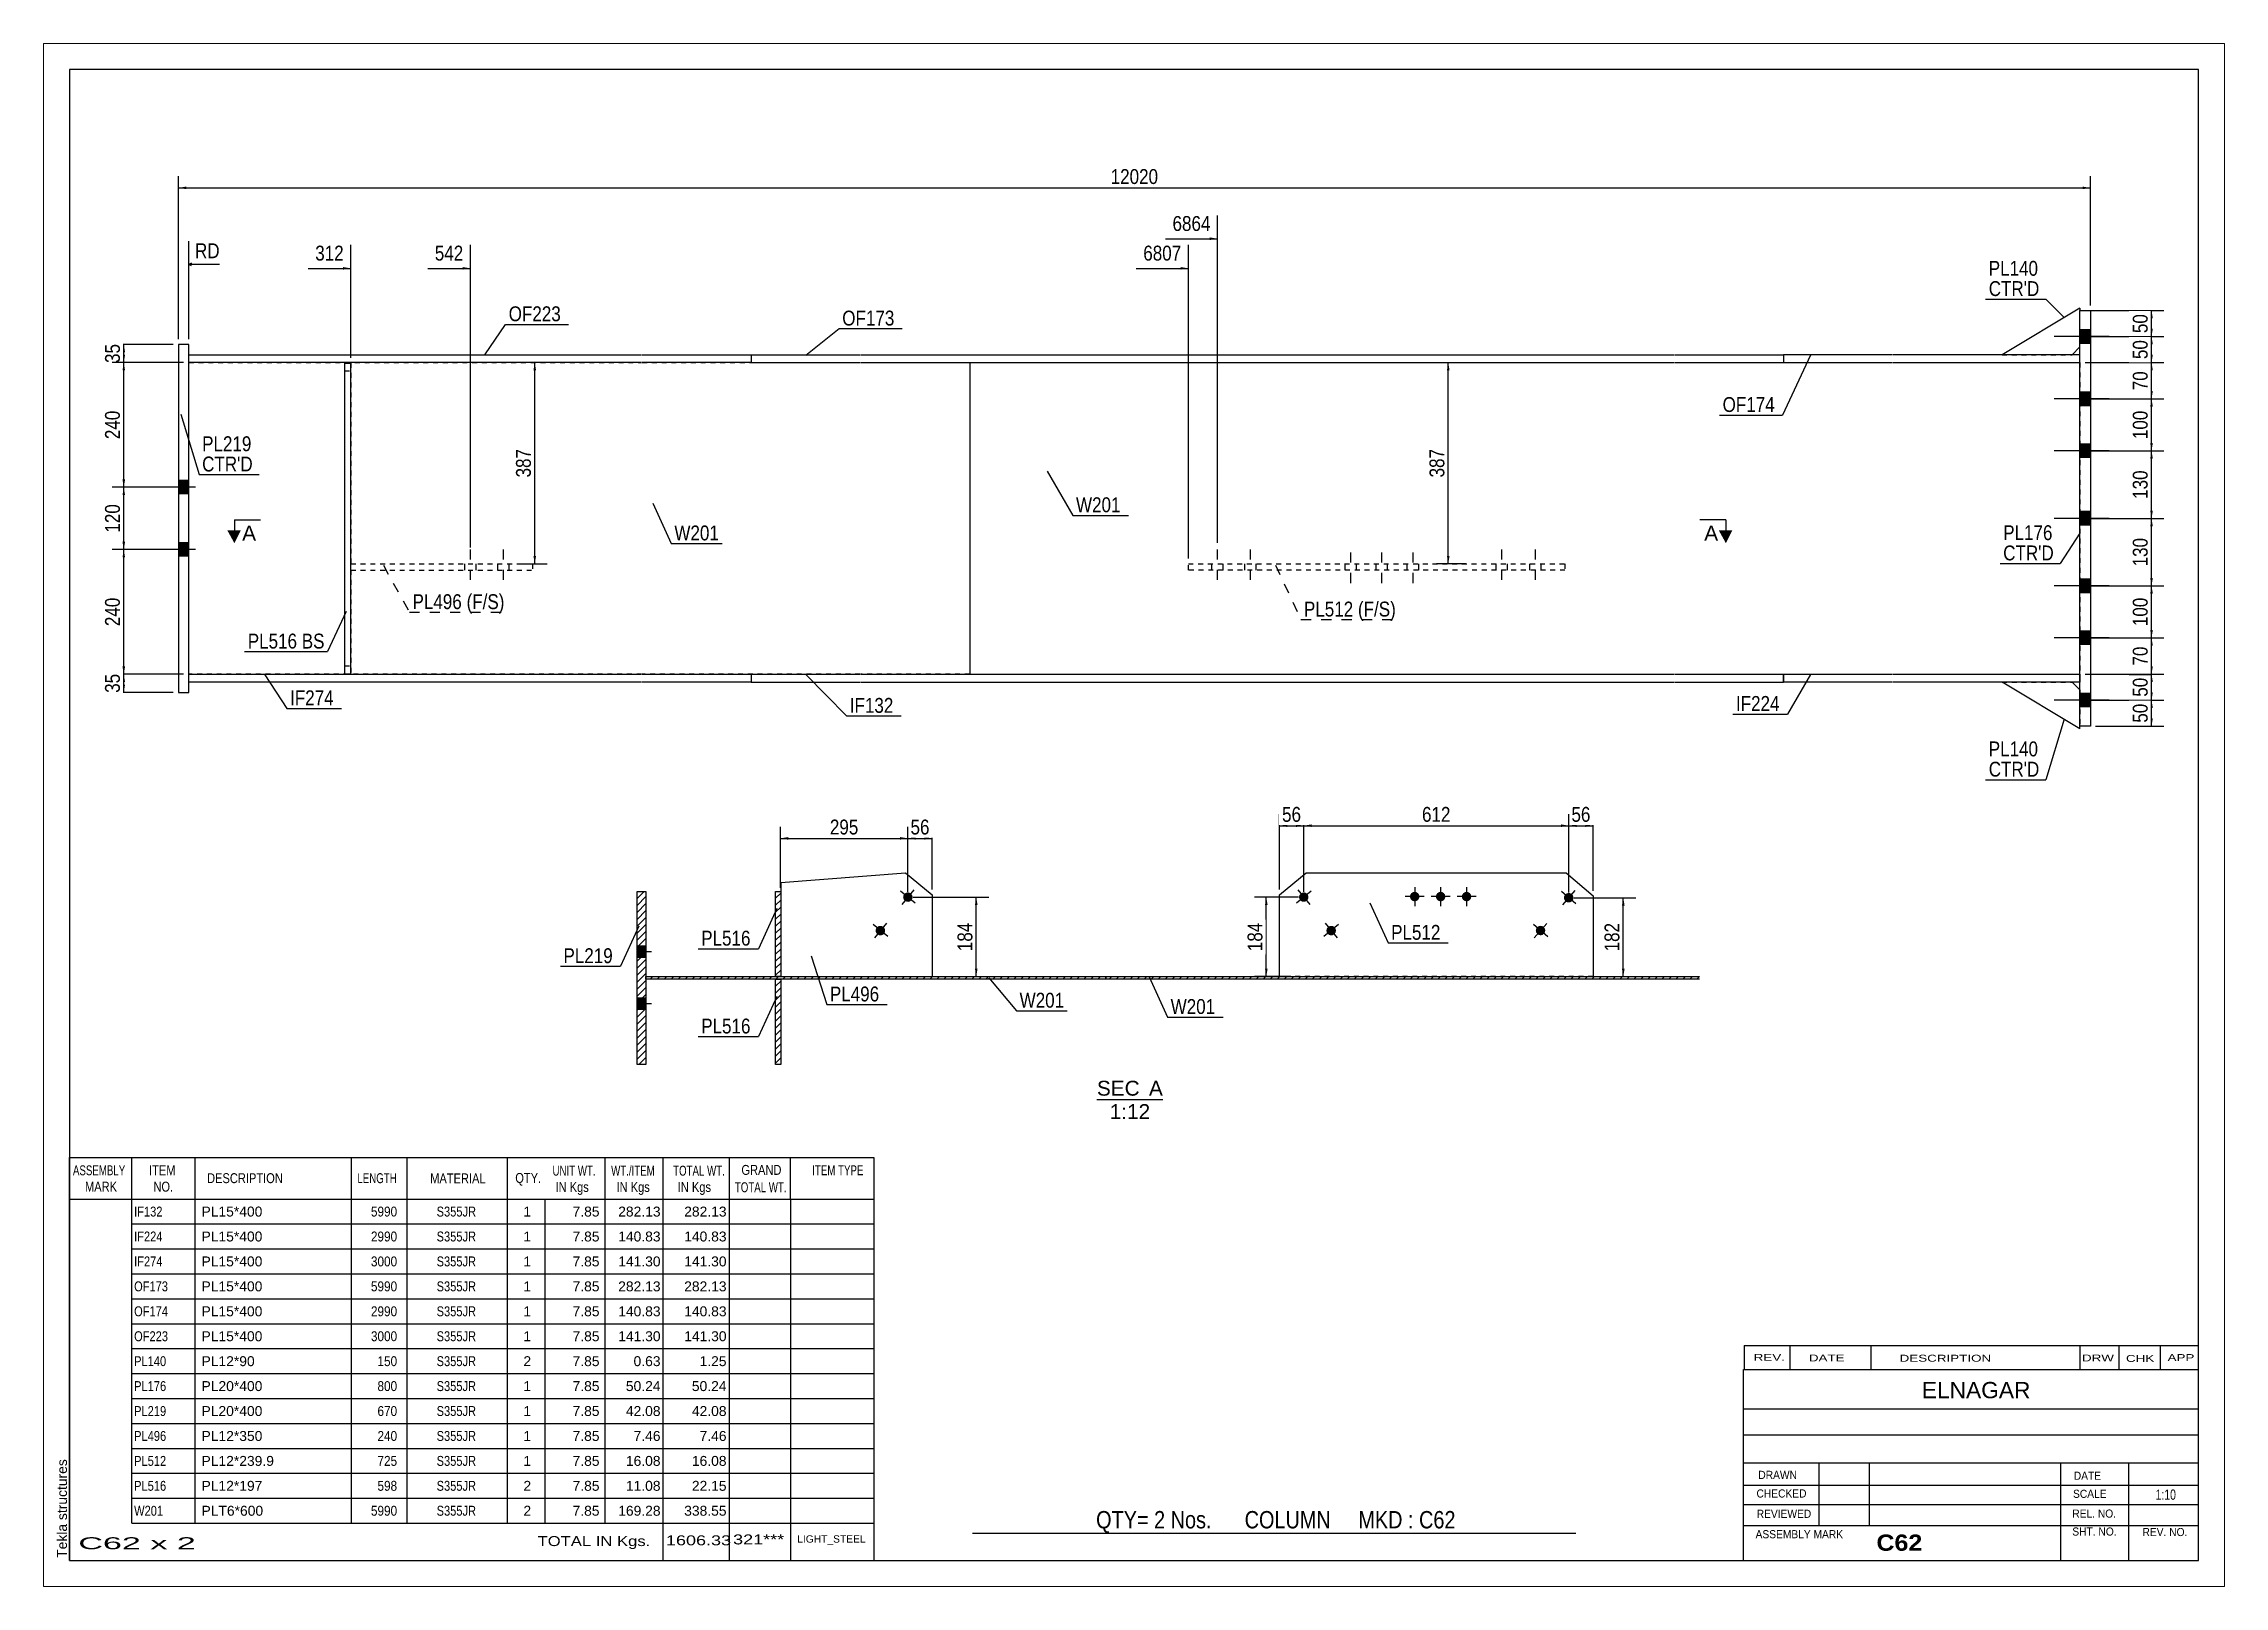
# Paper-space layout 'Layout1' of a CAD drawing. Header units: millimetres. Extents: x 0 to 420, y 0 to 297.
# The model-space entities are those that its viewports show. They can reach past a viewport. Long polylines and large blocks are cut down to what shows.
import ezdxf

# ---------------------------------------------------------------- set-up
doc = ezdxf.new("R2010")
doc.units = ezdxf.units.MM
doc.linetypes.add('DXK_LINE_DOT1', pattern=[1.8814, 0.9407, -0.9407])
doc.linetypes.add('DXK_LINE_DOT2', pattern=[3.9198, 1.9599, -1.9599])
doc.layers.add('Viewport layer', color=7, linetype='Continuous', plot=False)
doc.styles.add('Arial', font='ARIAL.TTF', dxfattribs={"height": 0.2})
doc.styles.add('Arial Bold', font='ARIALBD.TTF', dxfattribs={"height": 0.2})
doc.styles.add('Arial Narrow', font='ARIALN.TTF', dxfattribs={"height": 0.2})

# ---------------------------------------------------------------- blocks, each defined once
blk = doc.blocks.new('Unknown-623355912-1210')
at = {"color": 5, "linetype": 'Continuous'}
for p, q in [((91.03, 121.4), (-318.97, 121.4)), ((-318.97, 121.4), (-318.97, -165.6)), ((91.03, -165.6), (91.03, 121.4)), ((-318.97, -165.6), (91.03, -165.6))]:
    blk.add_line(p, q, dxfattribs=at)
at = {"color": 174, "linetype": 'Continuous', "style": 'Arial'}
blk.add_text('Tekla structures', height=1.9102, rotation=90, dxfattribs=at).set_placement((-319.47, -165.1))
blk = doc.blocks.new('Unknown-623355912-12 - 6005')
at = {"color": 1, "linetype": 'Continuous'}
blk.add_line((-121.11, -76.88), (-108.42, -76.88), dxfattribs=at)
at = {"color": 0, "linetype": 'Continuous'}
blk.add_wipeout([(-112.89, -76.13), (-112.89, -73.13), (-121.11, -73.13), (-121.11, -76.13)], dxfattribs=at)
blk.add_wipeout([(-108.42, -76.13), (-108.42, -73.13), (-111.09, -73.13), (-111.09, -76.13)], dxfattribs=at)
blk.add_wipeout([(-110.87, -80.63), (-110.87, -77.63), (-118.65, -77.63), (-118.65, -80.63)], dxfattribs=at)
at = {"color": 136, "linetype": 'Continuous', "style": 'Arial'}
for s, height, p in [('SEC', 2.865, (-121.11, -76.13)), ('A', 2.87, (-111.09, -76.13)), ('1:12', 2.865, (-118.65, -80.63))]:
    blk.add_text(s, height=height, dxfattribs=at).set_placement(p)
blk = doc.blocks.new('Bolt-623355912-1561 - 1532')
at = {"color": 3, "linetype": 'DXK_LINE_DOT2'}
for p, q in [((-97.87, 23.16), (-97.87, 29.96)), ((-91.52, 23.16), (-91.52, 29.96)), ((-98.97, 25.06), (-98.97, 26.26)), ((-96.77, 25.06), (-96.77, 26.26)), ((-92.62, 25.06), (-92.62, 26.26)), ((-90.42, 25.06), (-90.42, 26.26))]:
    blk.add_line(p, q, dxfattribs=at)
blk = doc.blocks.new('Bolt-623355912-1866 - 1532')
at = {"linetype": 'Continuous'}
for points in [[(68.22, 71.3), (68.22, 68.7), (70.22, 68.7), (70.22, 71.3)], [(68.22, 71.3), (68.22, 68.7), (70.22, 68.7), (70.22, 71.3)], [(68.22, 59.3), (68.22, 56.7), (70.22, 56.7), (70.22, 59.3)], [(68.22, 59.3), (68.22, 56.7), (70.22, 56.7), (70.22, 59.3)], [(68.22, 49.3), (68.22, 46.7), (70.22, 46.7), (70.22, 49.3)], [(68.22, 49.3), (68.22, 46.7), (70.22, 46.7), (70.22, 49.3)], [(68.22, 36.3), (68.22, 33.7), (70.22, 33.7), (70.22, 36.3)], [(68.22, 36.3), (68.22, 33.7), (70.22, 33.7), (70.22, 36.3)], [(68.22, 23.3), (68.22, 20.7), (70.22, 20.7), (70.22, 23.3)], [(68.22, 23.3), (68.22, 20.7), (70.22, 20.7), (70.22, 23.3)], [(68.22, 13.3), (68.22, 10.7), (70.22, 10.7), (70.22, 13.3)], [(68.22, 13.3), (68.22, 10.7), (70.22, 10.7), (70.22, 13.3)], [(68.22, 1.3), (68.22, -1.3), (70.22, -1.3), (70.22, 1.3)], [(68.22, 1.3), (68.22, -1.3), (70.22, -1.3), (70.22, 1.3)]]:
    blk.add_hatch(color=3, dxfattribs=at).paths.add_polyline_path(points)
at = {"color": 3, "linetype": 'Continuous'}
for p, q in [((73.81, 70), (63.22, 70)), ((73.81, 70), (63.22, 70)), ((70.22, 71.3), (68.22, 71.3)), ((70.22, 71.3), (68.22, 71.3)), ((70.22, 68.7), (68.22, 68.7)), ((70.22, 68.7), (68.22, 68.7)), ((70.22, 59.3), (68.22, 59.3)), ((70.22, 59.3), (68.22, 59.3)), ((73.81, 58), (63.22, 58)), ((73.81, 58), (63.22, 58)), ((70.22, 56.7), (68.22, 56.7)), ((70.22, 56.7), (68.22, 56.7)), ((73.81, 48), (63.22, 48)), ((73.81, 48), (63.22, 48)), ((70.22, 49.3), (68.22, 49.3)), ((70.22, 49.3), (68.22, 49.3)), ((70.22, 46.7), (68.22, 46.7)), ((70.22, 46.7), (68.22, 46.7)), ((73.81, 35), (63.22, 35)), ((73.81, 35), (63.22, 35)), ((70.22, 36.3), (68.22, 36.3)), ((70.22, 36.3), (68.22, 36.3)), ((70.22, 33.7), (68.22, 33.7)), ((70.22, 33.7), (68.22, 33.7)), ((73.81, 22), (63.22, 22)), ((73.81, 22), (63.22, 22)), ((70.22, 23.3), (68.22, 23.3)), ((70.22, 23.3), (68.22, 23.3)), ((70.22, 20.7), (68.22, 20.7)), ((70.22, 20.7), (68.22, 20.7)), ((70.22, 13.3), (68.22, 13.3)), ((70.22, 13.3), (68.22, 13.3)), ((73.81, 12), (63.22, 12)), ((73.81, 12), (63.22, 12)), ((70.22, 10.7), (68.22, 10.7)), ((70.22, 10.7), (68.22, 10.7)), ((70.22, 1.3), (68.22, 1.3)), ((70.22, 1.3), (68.22, 1.3)), ((73.81, 0), (63.22, 0)), ((73.81, 0), (63.22, 0)), ((70.22, -1.3), (68.22, -1.3)), ((70.22, -1.3), (68.22, -1.3))]:
    blk.add_line(p, q, dxfattribs=at)
blk = doc.blocks.new('Part-623355912-1864 - 1532')
at = {"color": 7, "linetype": 'DXK_LINE_DOT1'}
for p, q in [((-266, 64.9), (-266, 5.1)), ((-264.8, 64.9), (-266, 64.9)), ((-264.8, 64.9), (-264.8, 26.26)), ((-264.8, 25.06), (-264.8, 5.1)), ((-266, 5.1), (-264.8, 5.1))]:
    blk.add_line(p, q, dxfattribs=at)
blk = doc.blocks.new('Bolt-623355912-1559 - 1532')
at = {"color": 3, "linetype": 'DXK_LINE_DOT2'}
for p, q in [((-43.15, 23.16), (-43.15, 29.96)), ((-36.63, 23.16), (-36.63, 29.96)), ((-44.25, 25.06), (-44.25, 26.26)), ((-42.05, 25.06), (-42.05, 26.26)), ((-37.73, 25.06), (-37.73, 26.26)), ((-35.53, 25.06), (-35.53, 26.26))]:
    blk.add_line(p, q, dxfattribs=at)
blk = doc.blocks.new('Part-623355912-1752 - 1532')
at = {"color": 7, "linetype": 'DXK_LINE_DOT1'}
for p, q in [((-264.8, 26.26), (-229.8, 26.26)), ((-264.8, 25.06), (-264.8, 26.26)), ((-229.8, 26.26), (-229.8, 25.06)), ((-264.8, 25.06), (-229.8, 25.06))]:
    blk.add_line(p, q, dxfattribs=at)
blk = doc.blocks.new('Bolt-623355912-1560 - 1532')
at = {"color": 3, "linetype": 'DXK_LINE_DOT2'}
for p, q in [((-73.33, 25.06), (-73.33, 26.26)), ((-72.23, 22.56), (-72.23, 29.36)), ((-71.13, 25.06), (-71.13, 26.26)), ((-67.33, 25.06), (-67.33, 26.26)), ((-66.23, 22.56), (-66.23, 29.36)), ((-65.13, 25.06), (-65.13, 26.26)), ((-61.33, 25.06), (-61.33, 26.26)), ((-60.23, 22.56), (-60.23, 29.36)), ((-59.13, 25.06), (-59.13, 26.26))]:
    blk.add_line(p, q, dxfattribs=at)
blk = doc.blocks.new('Part-623355912-1825 - 1532')
at = {"color": 2, "linetype": 'Continuous'}
for p, q in [((68.22, 75), (70.22, 75)), ((68.22, -5), (68.22, 75)), ((70.22, 75), (70.22, -5)), ((70.22, -5), (68.22, -5))]:
    blk.add_line(p, q, dxfattribs=at)
blk = doc.blocks.new('Bolt-623355912-1562 - 1532')
at = {"color": 3, "linetype": 'DXK_LINE_DOT2'}
for p, q in [((-241.77, 23.16), (-241.77, 29.96)), ((-235.42, 23.16), (-235.42, 29.96)), ((-242.87, 25.06), (-242.87, 26.26)), ((-240.67, 25.06), (-240.67, 26.26)), ((-236.52, 25.06), (-236.52, 26.26)), ((-234.32, 25.06), (-234.32, 26.26))]:
    blk.add_line(p, q, dxfattribs=at)
blk = doc.blocks.new('Part-623355912-1584 - 1532')
at = {"color": 2, "linetype": 'Continuous'}
for p, q in [((11.12, 3.5), (11.12, 5)), ((11.12, 5), (32.12, 5)), ((32.22, 5), (68.22, 5)), ((68.22, 5), (68.22, 3.5)), ((32.12, 3.5), (11.12, 3.5)), ((68.22, 3.5), (32.22, 3.5))]:
    blk.add_line(p, q, dxfattribs=at)
blk = doc.blocks.new('Bolt-623355912-1865 - 1532')
at = {"linetype": 'Continuous'}
for points in [[(-298, 42.3), (-298, 39.7), (-296, 39.7), (-296, 42.3)], [(-298, 42.3), (-298, 39.7), (-296, 39.7), (-296, 42.3)], [(-298, 30.3), (-298, 27.7), (-296, 27.7), (-296, 30.3)], [(-298, 30.3), (-298, 27.7), (-296, 27.7), (-296, 30.3)]]:
    blk.add_hatch(color=3, dxfattribs=at).paths.add_polyline_path(points)
at = {"color": 3, "linetype": 'Continuous'}
for p, q in [((-296, 42.3), (-298, 42.3)), ((-296, 42.3), (-298, 42.3)), ((-294.7, 41), (-298, 41)), ((-294.7, 41), (-298, 41)), ((-296, 39.7), (-298, 39.7)), ((-296, 39.7), (-298, 39.7)), ((-296, 30.3), (-298, 30.3)), ((-296, 30.3), (-298, 30.3)), ((-294.7, 29), (-298, 29)), ((-294.7, 29), (-298, 29)), ((-296, 27.7), (-298, 27.7)), ((-296, 27.7), (-298, 27.7))]:
    blk.add_line(p, q, dxfattribs=at)
blk = doc.blocks.new('Part-623355912-1730 - 1532')
at = {"color": 2, "linetype": 'Continuous'}
for p, q in [((-266, 64.9), (-266, 5.1)), ((-266, 64.9), (-264.8, 64.9)), ((-264.8, 5.1), (-264.8, 64.9)), ((-266, 5.1), (-264.8, 5.1))]:
    blk.add_line(p, q, dxfattribs=at)
at = {"color": 7, "linetype": 'DXK_LINE_DOT1'}
for p, q in [((-266, 63.4), (-264.8, 63.4)), ((-266, 6.6), (-264.8, 6.6))]:
    blk.add_line(p, q, dxfattribs=at)
blk = doc.blocks.new('Part-623355912-1606 - 1532')
at = {"color": 2, "linetype": 'Continuous'}
for p, q in [((-296, 3.5), (-296, 5)), ((-296, 5), (-208.8, 5)), ((-208.7, 5), (-187.7, 5)), ((-187.7, 5), (-187.7, 3.5)), ((-208.8, 3.5), (-296, 3.5)), ((-187.7, 3.5), (-208.7, 3.5))]:
    blk.add_line(p, q, dxfattribs=at)
blk = doc.blocks.new('Part-623355912-1628 - 1532')
at = {"color": 2, "linetype": 'Continuous'}
blk.add_line((-145.6, 65), (-145.6, 5), dxfattribs=at)
at = {"color": 7, "linetype": 'DXK_LINE_DOT1'}
for p, q in [((-145.6, 65), (-124.6, 65)), ((-124.5, 65), (-9.98, 65)), ((-9.88, 65), (32.12, 65)), ((32.22, 65), (68.22, 65)), ((68.22, 65), (68.22, 5)), ((-145.6, 5), (-124.6, 5)), ((-124.5, 5), (-9.98, 5)), ((-9.88, 5), (32.12, 5)), ((32.22, 5), (68.22, 5))]:
    blk.add_line(p, q, dxfattribs=at)
blk = doc.blocks.new('Part-623355912-1774 - 1532')
at = {"color": 2, "linetype": 'Continuous'}
for p, q in [((-187.7, 66.5), (-187.7, 65)), ((-187.7, 66.5), (-166.7, 66.5)), ((-187.7, 65), (-166.7, 65)), ((-166.6, 66.5), (-124.6, 66.5)), ((-166.6, 65), (-124.6, 65)), ((-124.5, 66.5), (-9.98, 66.5)), ((-124.5, 65), (-9.98, 65)), ((-9.88, 66.5), (11.12, 66.5)), ((-9.88, 65), (11.12, 65)), ((11.12, 66.5), (11.12, 65))]:
    blk.add_line(p, q, dxfattribs=at)
blk = doc.blocks.new('Part-623355912-1650 - 1532')
at = {"color": 2, "linetype": 'Continuous'}
for p, q in [((11.12, 66.5), (11.12, 65)), ((32.12, 66.5), (11.12, 66.5)), ((11.12, 65), (32.12, 65)), ((68.22, 66.5), (32.22, 66.5)), ((32.22, 65), (68.22, 65)), ((68.22, 65), (68.22, 66.5))]:
    blk.add_line(p, q, dxfattribs=at)
blk = doc.blocks.new('Part-623355912-1655 - 1532')
at = {"color": 2, "linetype": 'Continuous'}
for p, q in [((-296, 65), (-296, 66.5)), ((-296, 66.5), (-208.8, 66.5)), ((-208.8, 65), (-296, 65)), ((-208.7, 66.5), (-187.7, 66.5)), ((-187.7, 65), (-208.7, 65)), ((-187.7, 66.5), (-187.7, 65))]:
    blk.add_line(p, q, dxfattribs=at)
blk = doc.blocks.new('Part-623355912-1677 - 1532')
at = {"color": 7, "linetype": 'DXK_LINE_DOT1'}
for p, q in [((-103.5, 25.06), (-103.5, 26.26)), ((-103.5, 26.26), (-30.98, 26.26)), ((-30.98, 26.26), (-30.98, 25.06)), ((-30.98, 25.06), (-103.5, 25.06))]:
    blk.add_line(p, q, dxfattribs=at)
blk = doc.blocks.new('Part-623355912-1796 - 1532')
at = {"color": 2, "linetype": 'Continuous'}
for p, q in [((-187.7, 5), (-187.7, 3.5)), ((-187.7, 5), (-166.7, 5)), ((-166.6, 5), (-124.6, 5)), ((-124.5, 5), (-9.98, 5)), ((-9.88, 5), (11.12, 5)), ((11.12, 5), (11.12, 3.5)), ((-187.7, 3.5), (-166.7, 3.5)), ((-166.6, 3.5), (-124.6, 3.5)), ((-124.5, 3.5), (-9.98, 3.5)), ((-9.88, 3.5), (11.12, 3.5))]:
    blk.add_line(p, q, dxfattribs=at)
blk = doc.blocks.new('Part-623355912-1854 - 1532')
at = {"color": 2, "linetype": 'Continuous'}
for p, q in [((68.22, 75.5), (53.22, 66.5)), ((68.22, 75.5), (68.22, 75)), ((66.72, 66.5), (68.22, 68))]:
    blk.add_line(p, q, dxfattribs=at)
at = {"color": 7, "linetype": 'DXK_LINE_DOT1'}
for p, q in [((68.22, 68), (68.22, 75)), ((53.22, 66.5), (66.72, 66.5))]:
    blk.add_line(p, q, dxfattribs=at)
blk = doc.blocks.new('Part-623355912-1859 - 1532')
at = {"color": 2, "linetype": 'Continuous'}
for p, q in [((68.22, -5.5), (53.22, 3.5)), ((66.72, 3.5), (68.22, 2)), ((68.22, -5.5), (68.22, -5))]:
    blk.add_line(p, q, dxfattribs=at)
at = {"color": 7, "linetype": 'DXK_LINE_DOT1'}
for p, q in [((53.22, 3.5), (66.72, 3.5)), ((68.22, 2), (68.22, -5))]:
    blk.add_line(p, q, dxfattribs=at)
blk = doc.blocks.new('Part-623355912-1871 - 1532')
at = {"color": 7, "linetype": 'DXK_LINE_DOT1'}
for p, q in [((-296, 65), (-208.8, 65)), ((-296, 5), (-296, 65)), ((-208.7, 65), (-166.7, 65)), ((-166.6, 65), (-145.6, 65)), ((-208.8, 5), (-296, 5)), ((-166.7, 5), (-208.7, 5)), ((-145.6, 5), (-166.6, 5))]:
    blk.add_line(p, q, dxfattribs=at)
at = {"color": 2, "linetype": 'Continuous'}
blk.add_line((-145.6, 65), (-145.6, 5), dxfattribs=at)
blk = doc.blocks.new('Part-623355912-1900 - 1532')
at = {"color": 2, "linetype": 'Continuous'}
for p, q in [((-296, 68.5), (-298, 68.5)), ((-298, 68.5), (-298, 1.5)), ((-296, 1.5), (-296, 68.5)), ((-298, 1.5), (-296, 1.5))]:
    blk.add_line(p, q, dxfattribs=at)
blk = doc.blocks.new('Part-623355912-6028 - 6005')
at = {"color": 2, "linetype": 'Continuous'}
for p, q in [((-182, -35.08), (-157.99, -33.22)), ((-157.99, -33.22), (-152.83, -37.45)), ((-182, -35.08), (-182, -36.8)), ((-152.83, -37.45), (-152.83, -53.21))]:
    blk.add_line(p, q, dxfattribs=at)
at = {"color": 7, "linetype": 'DXK_LINE_DOT1'}
for p, q in [((-182, -36.8), (-182, -53.21)), ((-182, -53.21), (-152.83, -53.21))]:
    blk.add_line(p, q, dxfattribs=at)
blk = doc.blocks.new('Part-623355912-6012 - 6005')
at = {"linetype": 'Continuous'}
h = blk.add_hatch(dxfattribs=at)
h.set_pattern_fill('', scale=0.3, style=0, pattern_type=0)
h.set_pattern_definition([(45, (-5.0748, -53.2135), (-0.673519, 0.673519), [])])
h.paths.add_polyline_path([(-5.07, -53.71), (-5.07, -53.21), (-119.4, -53.21), (-119.4, -53.71)])
at = {"color": 2, "linetype": 'Continuous'}
for p, q in [((-119.4, -53.21), (-102.73, -53.21)), ((-119.4, -53.71), (-119.4, -53.21)), ((-102.73, -53.71), (-119.4, -53.71)), ((-102.63, -53.21), (-5.07, -53.21)), ((-5.07, -53.71), (-102.63, -53.71))]:
    blk.add_line(p, q, dxfattribs=at)
blk = doc.blocks.new('Part-623355912-6035 - 6005')
at = {"linetype": 'Continuous'}
h = blk.add_hatch(dxfattribs=at)
h.set_pattern_fill('', scale=0.3, style=0, pattern_type=0)
h.set_pattern_definition([(45, (-208.0022, -53.2135), (-0.673519, 0.673519), [])])
h.paths.add_polyline_path([(-119.4, -53.21), (-208, -53.21), (-208, -53.71), (-119.4, -53.71)])
at = {"color": 2, "linetype": 'Continuous'}
for p, q in [((-208, -53.21), (-136.16, -53.21)), ((-208, -53.71), (-208, -53.21)), ((-136.16, -53.71), (-208, -53.71)), ((-136.06, -53.21), (-119.4, -53.21)), ((-119.4, -53.71), (-136.06, -53.71)), ((-119.4, -53.21), (-119.4, -53.71))]:
    blk.add_line(p, q, dxfattribs=at)
blk = doc.blocks.new('Part-623355912-6027 - 6005')
at = {"color": 2, "linetype": 'Continuous'}
for p, q in [((-85.96, -37.45), (-80.81, -33.22)), ((-80.81, -33.22), (-30.72, -33.22)), ((-30.72, -33.22), (-25.54, -37.67)), ((-85.96, -53.21), (-85.96, -37.45)), ((-25.54, -37.67), (-25.54, -53.21))]:
    blk.add_line(p, q, dxfattribs=at)
at = {"color": 7, "linetype": 'DXK_LINE_DOT1'}
blk.add_line((-25.54, -53.21), (-85.96, -53.21), dxfattribs=at)
blk = doc.blocks.new('Part-623355912-6019 - 6005')
at = {"linetype": 'Continuous'}
h = blk.add_hatch(dxfattribs=at)
h.set_pattern_fill('', scale=0.3, style=0, pattern_type=0)
h.set_pattern_definition([(45, (-209.6689, -36.7968), (-0.67352, 0.67352), [])])
h.paths.add_polyline_path([(-208, -36.8), (-209.67, -36.8), (-209.67, -70.13), (-208, -70.13)])
at = {"color": 2, "linetype": 'Continuous'}
for p, q in [((-209.67, -36.8), (-208, -36.8)), ((-209.67, -70.13), (-209.67, -36.8)), ((-208, -36.8), (-208, -70.13)), ((-208, -70.13), (-209.67, -70.13))]:
    blk.add_line(p, q, dxfattribs=at)
blk = doc.blocks.new('Part-623355912-6029 - 6005')
at = {"linetype": 'Continuous'}
h = blk.add_hatch(dxfattribs=at)
h.set_pattern_fill('', scale=0.3, style=0, pattern_type=0)
h.set_pattern_definition([(45, (-183.0026, -53.7135), (-0.67352, 0.67352), [])])
h.paths.add_polyline_path([(-182, -53.71), (-183, -53.71), (-183, -70.13), (-182, -70.13)])
at = {"color": 2, "linetype": 'Continuous'}
for p, q in [((-183, -53.71), (-182, -53.71)), ((-183, -70.13), (-183, -53.71)), ((-182, -53.71), (-182, -70.13)), ((-182, -70.13), (-183, -70.13))]:
    blk.add_line(p, q, dxfattribs=at)
blk = doc.blocks.new('Part-623355912-6032 - 6005')
at = {"linetype": 'Continuous'}
h = blk.add_hatch(dxfattribs=at)
h.set_pattern_fill('', scale=0.3, style=0, pattern_type=0)
h.set_pattern_definition([(45, (-183.0026, -36.7968), (-0.67352, 0.67352), [])])
h.paths.add_polyline_path([(-182, -36.8), (-183, -36.8), (-183, -53.21), (-182, -53.21)])
at = {"color": 2, "linetype": 'Continuous'}
for p, q in [((-183, -36.8), (-182, -36.8)), ((-183, -53.21), (-183, -36.8)), ((-182, -36.8), (-182, -53.21)), ((-182, -53.21), (-183, -53.21))]:
    blk.add_line(p, q, dxfattribs=at)
blk = doc.blocks.new('Bolt-623355912-6036 - 6005')
at = {"linetype": 'Continuous'}
for points in [[(-209.67, -47.38), (-209.67, -49.55), (-208, -49.55), (-208, -47.38)], [(-209.67, -57.38), (-209.67, -59.55), (-208, -59.55), (-208, -57.38)]]:
    blk.add_hatch(color=3, dxfattribs=at).paths.add_polyline_path(points)
at = {"color": 3, "linetype": 'Continuous'}
for p, q in [((-208, -47.38), (-209.67, -47.38)), ((-206.92, -48.46), (-209.67, -48.46)), ((-208, -49.55), (-209.67, -49.55)), ((-208, -57.38), (-209.67, -57.38)), ((-206.92, -58.46), (-209.67, -58.46)), ((-208, -59.55), (-209.67, -59.55))]:
    blk.add_line(p, q, dxfattribs=at)
blk = doc.blocks.new('Bolt-623355912-6040 - 6005')
at = {"linetype": 'Continuous'}
for points in [[(-29.55, -38.63, -1), (-30.94, -37.43, -1)], [(-34.98, -44.94, -1), (-36.37, -43.75, -1)]]:
    blk.add_hatch(color=3, dxfattribs=at).paths.add_polyline_path(points)
at = {"color": 3, "linetype": 'Continuous'}
for p, q in [((-28.85, -39.22), (-31.63, -36.83)), ((-29.04, -36.64), (-31.44, -39.42)), ((-34.28, -45.54), (-37.06, -43.15)), ((-34.48, -42.96), (-36.87, -45.74))]:
    blk.add_line(p, q, dxfattribs=at)
blk = doc.blocks.new('Bolt-623355912-6041 - 6005')
at = {"linetype": 'Continuous'}
for points in [[(-80.57, -37.33, -1), (-81.98, -38.49, -1)], [(-75.28, -43.77, -1), (-76.7, -44.94, -1)]]:
    blk.add_hatch(color=3, dxfattribs=at).paths.add_polyline_path(points)
at = {"color": 3, "linetype": 'Continuous'}
for p, q in [((-79.86, -36.75), (-82.69, -39.08)), ((-82.44, -36.5), (-80.11, -39.33)), ((-74.57, -43.19), (-77.4, -45.52)), ((-77.15, -42.94), (-74.82, -45.77))]:
    blk.add_line(p, q, dxfattribs=at)
blk = doc.blocks.new('Bolt-623355912-6042 - 6005')
at = {"linetype": 'Continuous'}
for points in [[(-59, -37.81, -1), (-60.83, -37.81, -1)], [(-54, -37.81, -1), (-55.83, -37.81, -1)], [(-49, -37.81, -1), (-50.83, -37.81, -1)]]:
    blk.add_hatch(color=3, dxfattribs=at).paths.add_polyline_path(points)
at = {"color": 3, "linetype": 'Continuous'}
for p, q in [((-59.91, -35.97), (-59.91, -39.64)), ((-54.91, -35.97), (-54.91, -39.64)), ((-49.91, -35.97), (-49.91, -39.64)), ((-58.08, -37.81), (-61.75, -37.81)), ((-53.08, -37.81), (-56.75, -37.81)), ((-48.08, -37.81), (-51.75, -37.81))]:
    blk.add_line(p, q, dxfattribs=at)
blk = doc.blocks.new('Bolt-623355912-6043 - 6005')
at = {"linetype": 'Continuous'}
for points in [[(-156.81, -38.49, -1), (-158.23, -37.33, -1)], [(-162.1, -44.94, -1), (-163.52, -43.77, -1)]]:
    blk.add_hatch(color=3, dxfattribs=at).paths.add_polyline_path(points)
at = {"color": 3, "linetype": 'Continuous'}
for p, q in [((-156.11, -39.08), (-158.94, -36.75)), ((-156.36, -36.5), (-158.69, -39.33)), ((-161.39, -45.52), (-164.23, -43.19)), ((-161.65, -42.94), (-163.97, -45.77))]:
    blk.add_line(p, q, dxfattribs=at)
blk = doc.blocks.new('StraightDimension-623355912-5600 - 1532')
at = {"linetype": 'Continuous'}
for points in [[(81.75, 20.5), (82, 22), (82.25, 20.5)], [(82.25, 13.5), (82, 12), (81.75, 13.5)]]:
    blk.add_hatch(color=7, dxfattribs=at).paths.add_polyline_path(points)
at = {"color": 7, "linetype": 'Continuous'}
for p, q in [((69.22, 22), (84.4, 22)), ((82, 12), (82, 22)), ((69.22, 12), (84.4, 12))]:
    blk.add_line(p, q, dxfattribs=at)
at = {"color": 0}
blk.add_wipeout([(81.85, 20.34), (77.65, 20.34), (77.65, 13.66), (81.85, 13.66)], dxfattribs=at)
at = {"color": 3, "style": 'Arial Narrow'}
blk.add_text('100', height=2.863, rotation=90.0002, dxfattribs=at).set_placement((81.25, 14.26))
blk = doc.blocks.new('StraightDimension-623355912-5602 - 1532')
at = {"linetype": 'Continuous'}
for points in [[(81.75, 3.5), (82, 5), (82.25, 3.5)], [(82.25, 1.5), (82, 0), (81.75, 1.5)]]:
    blk.add_hatch(color=7, dxfattribs=at).paths.add_polyline_path(points)
at = {"color": 7, "linetype": 'Continuous'}
for p, q in [((69.22, 5), (84.4, 5)), ((82, 0), (82, 5)), ((69.22, 0), (84.4, 0))]:
    blk.add_line(p, q, dxfattribs=at)
at = {"color": 0}
blk.add_wipeout([(81.85, 4.93), (77.65, 4.93), (77.65, 0.07), (81.85, 0.07)], dxfattribs=at)
at = {"color": 3, "style": 'Arial Narrow'}
blk.add_text('50', height=2.863, rotation=90.0002, dxfattribs=at).set_placement((81.25, 0.67))
blk = doc.blocks.new('StraightDimension-623355912-5911 - 1532')
at = {"linetype": 'Continuous'}
for points in [[(-53.7, 63.5), (-53.45, 65), (-53.2, 63.5)], [(-53.2, 27.76), (-53.45, 26.26), (-53.7, 27.76)]]:
    blk.add_hatch(color=7, dxfattribs=at).paths.add_polyline_path(points)
at = {"color": 7, "linetype": 'Continuous'}
for p, q in [((-53.45, 26.26), (-53.45, 65)), ((-52.71, 65), (-51.05, 65)), ((-50.04, 26.26), (-55.7, 26.26))]:
    blk.add_line(p, q, dxfattribs=at)
at = {"color": 0}
blk.add_wipeout([(-53.6, 48.97), (-57.8, 48.97), (-57.8, 42.29), (-53.6, 42.29)], dxfattribs=at)
at = {"color": 3, "style": 'Arial Narrow'}
blk.add_text('387', height=2.863, rotation=90.0002, dxfattribs=at).set_placement((-54.2, 42.89))
blk = doc.blocks.new('StraightDimension-623355912-2178 - 1532')
at = {"linetype": 'Continuous'}
for points in [[(-296.5, 98.38), (-298, 98.63), (-296.5, 98.88)], [(68.72, 98.88), (70.22, 98.63), (68.72, 98.38)]]:
    blk.add_hatch(color=7, dxfattribs=at).paths.add_polyline_path(points)
at = {"color": 7, "linetype": 'Continuous'}
for p, q in [((-298, 69.5), (-298, 100.88)), ((70.22, 76), (70.22, 100.88)), ((-298, 98.63), (70.22, 98.63))]:
    blk.add_line(p, q, dxfattribs=at)
at = {"color": 0}
blk.add_wipeout([(-108.72, 98.78), (-108.72, 102.98), (-119.06, 102.98), (-119.06, 98.78)], dxfattribs=at)
at = {"color": 3, "style": 'Arial Narrow'}
blk.add_text('12020', height=2.863, dxfattribs=at).set_placement((-118.46, 99.38))
blk = doc.blocks.new('StraightDimension-623355912-5594 - 1532')
at = {"linetype": 'Continuous'}
for points in [[(81.75, 73.5), (82, 75), (82.25, 73.5)], [(82.25, 71.5), (82, 70), (81.75, 71.5)]]:
    blk.add_hatch(color=7, dxfattribs=at).paths.add_polyline_path(points)
at = {"color": 7, "linetype": 'Continuous'}
for p, q in [((70.22, 75), (84.4, 75)), ((82, 70), (82, 75)), ((69.22, 70), (84.4, 70))]:
    blk.add_line(p, q, dxfattribs=at)
at = {"color": 0}
blk.add_wipeout([(81.85, 74.93), (77.65, 74.93), (77.65, 70.07), (81.85, 70.07)], dxfattribs=at)
at = {"color": 3, "style": 'Arial Narrow'}
blk.add_text('50', height=2.863, rotation=90.0002, dxfattribs=at).set_placement((81.25, 70.67))
blk = doc.blocks.new('StraightDimension-623355912-5598 - 1532')
at = {"linetype": 'Continuous'}
for points in [[(81.75, 46.5), (82, 48), (82.25, 46.5)], [(82.25, 36.5), (82, 35), (81.75, 36.5)]]:
    blk.add_hatch(color=7, dxfattribs=at).paths.add_polyline_path(points)
at = {"color": 7, "linetype": 'Continuous'}
for p, q in [((69.22, 48), (84.4, 48)), ((82, 35), (82, 48)), ((69.22, 35), (84.4, 35))]:
    blk.add_line(p, q, dxfattribs=at)
at = {"color": 0}
blk.add_wipeout([(81.85, 44.84), (77.65, 44.84), (77.65, 38.16), (81.85, 38.16)], dxfattribs=at)
at = {"color": 3, "style": 'Arial Narrow'}
blk.add_text('130', height=2.863, rotation=90.0002, dxfattribs=at).set_placement((81.25, 38.76))
blk = doc.blocks.new('StraightDimension-623355912-5601 - 1532')
at = {"linetype": 'Continuous'}
for points in [[(81.75, 10.5), (82, 12), (82.25, 10.5)], [(82.25, 6.5), (82, 5), (81.75, 6.5)]]:
    blk.add_hatch(color=7, dxfattribs=at).paths.add_polyline_path(points)
at = {"color": 7, "linetype": 'Continuous'}
for p, q in [((69.22, 12), (84.4, 12)), ((82, 5), (82, 12)), ((69.22, 5), (84.4, 5))]:
    blk.add_line(p, q, dxfattribs=at)
at = {"color": 0}
blk.add_wipeout([(81.85, 10.93), (77.65, 10.93), (77.65, 6.07), (81.85, 6.07)], dxfattribs=at)
at = {"color": 3, "style": 'Arial Narrow'}
blk.add_text('70', height=2.863, rotation=90.0002, dxfattribs=at).set_placement((81.25, 6.67))
blk = doc.blocks.new('StraightDimension-623355912-5596 - 1532')
at = {"linetype": 'Continuous'}
for points in [[(81.75, 63.5), (82, 65), (82.25, 63.5)], [(82.25, 59.5), (82, 58), (81.75, 59.5)]]:
    blk.add_hatch(color=7, dxfattribs=at).paths.add_polyline_path(points)
at = {"color": 7, "linetype": 'Continuous'}
for p, q in [((69.22, 65), (84.4, 65)), ((82, 58), (82, 65)), ((69.22, 58), (84.4, 58))]:
    blk.add_line(p, q, dxfattribs=at)
at = {"color": 0}
blk.add_wipeout([(81.85, 63.93), (77.65, 63.93), (77.65, 59.07), (81.85, 59.07)], dxfattribs=at)
at = {"color": 3, "style": 'Arial Narrow'}
blk.add_text('70', height=2.863, rotation=90.0002, dxfattribs=at).set_placement((81.25, 59.67))
blk = doc.blocks.new('StraightDimension-623355912-3962 - 1532')
at = {"linetype": 'Continuous'}
for points in [[(-308.78, 67), (-308.53, 68.5), (-308.28, 67)], [(-308.28, 66.5), (-308.53, 65), (-308.78, 66.5)]]:
    blk.add_hatch(color=7, dxfattribs=at).paths.add_polyline_path(points)
at = {"color": 7, "linetype": 'Continuous'}
for p, q in [((-299, 68.5), (-310.78, 68.5)), ((-308.53, 65), (-308.53, 68.5)), ((-297, 65), (-310.78, 65))]:
    blk.add_line(p, q, dxfattribs=at)
at = {"color": 0}
blk.add_wipeout([(-308.68, 69.18), (-312.88, 69.18), (-312.88, 64.32), (-308.68, 64.32)], dxfattribs=at)
at = {"color": 3, "style": 'Arial Narrow'}
blk.add_text('35', height=2.863, rotation=90.0002, dxfattribs=at).set_placement((-309.28, 64.92))
blk = doc.blocks.new('StraightDimension-623355912-7857 - 1532')
at = {"linetype": 'Continuous'}
blk.add_hatch(color=7, dxfattribs=at).paths.add_polyline_path([(-99.37, 89.09), (-97.87, 88.84), (-99.37, 88.59)])
at = {"color": 7, "linetype": 'Continuous'}
for p, q in [((-97.87, 30.27), (-97.87, 93.34)), ((-107.93, 88.84), (-97.87, 88.84))]:
    blk.add_line(p, q, dxfattribs=at)
at = {"color": 0}
blk.add_wipeout([(-98.64, 89.74), (-98.64, 93.94), (-107.15, 93.94), (-107.15, 89.74)], dxfattribs=at)
at = {"color": 3, "style": 'Arial Narrow'}
blk.add_text('6864', height=2.863, dxfattribs=at).set_placement((-106.55, 90.34))
blk = doc.blocks.new('StraightDimension-623355912-3963 - 1532')
at = {"linetype": 'Continuous'}
for points in [[(-308.78, 63.5), (-308.53, 65), (-308.28, 63.5)], [(-308.28, 42.5), (-308.53, 41), (-308.78, 42.5)]]:
    blk.add_hatch(color=7, dxfattribs=at).paths.add_polyline_path(points)
at = {"color": 7, "linetype": 'Continuous'}
for p, q in [((-297, 65), (-310.78, 65)), ((-308.53, 41), (-308.53, 65)), ((-297, 41), (-310.78, 41))]:
    blk.add_line(p, q, dxfattribs=at)
at = {"color": 0}
blk.add_wipeout([(-308.68, 56.34), (-312.88, 56.34), (-312.88, 49.66), (-308.68, 49.66)], dxfattribs=at)
at = {"color": 3, "style": 'Arial Narrow'}
blk.add_text('240', height=2.863, rotation=90.0002, dxfattribs=at).set_placement((-309.28, 50.26))
blk = doc.blocks.new('StraightDimension-623355912-3964 - 1532')
at = {"linetype": 'Continuous'}
for points in [[(-308.78, 39.5), (-308.53, 41), (-308.28, 39.5)], [(-308.28, 30.5), (-308.53, 29), (-308.78, 30.5)]]:
    blk.add_hatch(color=7, dxfattribs=at).paths.add_polyline_path(points)
at = {"color": 7, "linetype": 'Continuous'}
for p, q in [((-297, 41), (-310.78, 41)), ((-308.53, 29), (-308.53, 41)), ((-297, 29), (-310.78, 29))]:
    blk.add_line(p, q, dxfattribs=at)
at = {"color": 0}
blk.add_wipeout([(-308.68, 38.34), (-312.88, 38.34), (-312.88, 31.66), (-308.68, 31.66)], dxfattribs=at)
at = {"color": 3, "style": 'Arial Narrow'}
blk.add_text('120', height=2.863, rotation=90.0002, dxfattribs=at).set_placement((-309.28, 32.26))
blk = doc.blocks.new('StraightDimension-623355912-3965 - 1532')
at = {"linetype": 'Continuous'}
for points in [[(-308.78, 27.5), (-308.53, 29), (-308.28, 27.5)], [(-308.28, 6.5), (-308.53, 5), (-308.78, 6.5)]]:
    blk.add_hatch(color=7, dxfattribs=at).paths.add_polyline_path(points)
at = {"color": 7, "linetype": 'Continuous'}
for p, q in [((-297, 29), (-310.78, 29)), ((-308.53, 5), (-308.53, 29)), ((-297, 5), (-310.78, 5))]:
    blk.add_line(p, q, dxfattribs=at)
at = {"color": 0}
blk.add_wipeout([(-308.68, 20.34), (-312.88, 20.34), (-312.88, 13.66), (-308.68, 13.66)], dxfattribs=at)
at = {"color": 3, "style": 'Arial Narrow'}
blk.add_text('240', height=2.863, rotation=90.0002, dxfattribs=at).set_placement((-309.28, 14.26))
blk = doc.blocks.new('StraightDimension-623355912-3966 - 1532')
at = {"linetype": 'Continuous'}
for points in [[(-308.78, 3.5), (-308.53, 5), (-308.28, 3.5)], [(-308.28, 3), (-308.53, 1.5), (-308.78, 3)]]:
    blk.add_hatch(color=7, dxfattribs=at).paths.add_polyline_path(points)
at = {"color": 7, "linetype": 'Continuous'}
for p, q in [((-297, 5), (-310.78, 5)), ((-308.53, 1.5), (-308.53, 5)), ((-299, 1.5), (-310.78, 1.5))]:
    blk.add_line(p, q, dxfattribs=at)
at = {"color": 0}
blk.add_wipeout([(-308.68, 5.68), (-312.88, 5.68), (-312.88, 0.82), (-308.68, 0.82)], dxfattribs=at)
at = {"color": 3, "style": 'Arial Narrow'}
blk.add_text('35', height=2.863, rotation=90.0002, dxfattribs=at).set_placement((-309.28, 1.42))
blk = doc.blocks.new('StraightDimension-623355912-5595 - 1532')
at = {"linetype": 'Continuous'}
for points in [[(81.75, 68.5), (82, 70), (82.25, 68.5)], [(82.25, 66.5), (82, 65), (81.75, 66.5)]]:
    blk.add_hatch(color=7, dxfattribs=at).paths.add_polyline_path(points)
at = {"color": 7, "linetype": 'Continuous'}
for p, q in [((69.22, 70), (84.4, 70)), ((82, 65), (82, 70)), ((69.22, 65), (84.4, 65))]:
    blk.add_line(p, q, dxfattribs=at)
at = {"color": 0}
blk.add_wipeout([(81.85, 69.93), (77.65, 69.93), (77.65, 65.07), (81.85, 65.07)], dxfattribs=at)
at = {"color": 3, "style": 'Arial Narrow'}
blk.add_text('50', height=2.863, rotation=90.0002, dxfattribs=at).set_placement((81.25, 65.67))
blk = doc.blocks.new('StraightDimension-623355912-5597 - 1532')
at = {"linetype": 'Continuous'}
for points in [[(81.75, 56.5), (82, 58), (82.25, 56.5)], [(82.25, 49.5), (82, 48), (81.75, 49.5)]]:
    blk.add_hatch(color=7, dxfattribs=at).paths.add_polyline_path(points)
at = {"color": 7, "linetype": 'Continuous'}
for p, q in [((69.22, 58), (84.4, 58)), ((82, 48), (82, 58)), ((69.22, 48), (84.4, 48))]:
    blk.add_line(p, q, dxfattribs=at)
at = {"color": 0}
blk.add_wipeout([(81.85, 56.34), (77.65, 56.34), (77.65, 49.66), (81.85, 49.66)], dxfattribs=at)
at = {"color": 3, "style": 'Arial Narrow'}
blk.add_text('100', height=2.863, rotation=90.0002, dxfattribs=at).set_placement((81.25, 50.26))
blk = doc.blocks.new('StraightDimension-623355912-5599 - 1532')
at = {"linetype": 'Continuous'}
for points in [[(81.75, 33.5), (82, 35), (82.25, 33.5)], [(82.25, 23.5), (82, 22), (81.75, 23.5)]]:
    blk.add_hatch(color=7, dxfattribs=at).paths.add_polyline_path(points)
at = {"color": 7, "linetype": 'Continuous'}
for p, q in [((69.22, 35), (84.4, 35)), ((82, 22), (82, 35)), ((69.22, 22), (84.4, 22))]:
    blk.add_line(p, q, dxfattribs=at)
at = {"color": 0}
blk.add_wipeout([(81.85, 31.84), (77.65, 31.84), (77.65, 25.16), (81.85, 25.16)], dxfattribs=at)
at = {"color": 3, "style": 'Arial Narrow'}
blk.add_text('130', height=2.863, rotation=90.0002, dxfattribs=at).set_placement((81.25, 25.76))
blk = doc.blocks.new('StraightDimension-623355912-5603 - 1532')
at = {"linetype": 'Continuous'}
for points in [[(81.75, -1.5), (82, 0), (82.25, -1.5)], [(82.25, -3.5), (82, -5), (81.75, -3.5)]]:
    blk.add_hatch(color=7, dxfattribs=at).paths.add_polyline_path(points)
at = {"color": 7, "linetype": 'Continuous'}
for p, q in [((69.22, 0), (84.4, 0)), ((82, -5), (82, 0)), ((71.22, -5), (84.4, -5))]:
    blk.add_line(p, q, dxfattribs=at)
at = {"color": 0}
blk.add_wipeout([(81.85, -0.07), (77.65, -0.07), (77.65, -4.93), (81.85, -4.93)], dxfattribs=at)
at = {"color": 3, "style": 'Arial Narrow'}
blk.add_text('50', height=2.863, rotation=90.0002, dxfattribs=at).set_placement((81.25, -4.33))
blk = doc.blocks.new('StraightDimension-623355912-5962 - 1532')
at = {"linetype": 'Continuous'}
for points in [[(-229.63, 63.5), (-229.38, 65), (-229.13, 63.5)], [(-229.13, 27.76), (-229.38, 26.26), (-229.63, 27.76)]]:
    blk.add_hatch(color=7, dxfattribs=at).paths.add_polyline_path(points)
at = {"color": 7, "linetype": 'Continuous'}
for p, q in [((-229.38, 26.26), (-229.38, 65)), ((-229.38, 65), (-229.38, 65)), ((-232.6, 26.26), (-226.98, 26.26))]:
    blk.add_line(p, q, dxfattribs=at)
at = {"color": 0}
blk.add_wipeout([(-229.53, 48.97), (-233.73, 48.97), (-233.73, 42.29), (-229.53, 42.29)], dxfattribs=at)
at = {"color": 3, "style": 'Arial Narrow'}
blk.add_text('387', height=2.863, rotation=90.0002, dxfattribs=at).set_placement((-230.13, 42.89))
blk = doc.blocks.new('StraightDimension-623355912-7858 - 1532')
at = {"linetype": 'Continuous'}
blk.add_hatch(color=7, dxfattribs=at).paths.add_polyline_path([(-105, 83.39), (-103.5, 83.14), (-105, 82.89)])
at = {"color": 7, "linetype": 'Continuous'}
for p, q in [((-103.5, 27.26), (-103.5, 87.64)), ((-113.56, 83.14), (-103.5, 83.14))]:
    blk.add_line(p, q, dxfattribs=at)
at = {"color": 0}
blk.add_wipeout([(-104.27, 84.04), (-104.27, 88.24), (-112.78, 88.24), (-112.78, 84.04)], dxfattribs=at)
at = {"color": 3, "style": 'Arial Narrow'}
blk.add_text('6807', height=2.863, dxfattribs=at).set_placement((-112.18, 84.64))
blk = doc.blocks.new('StraightDimension-623355912-7859 - 1532')
at = {"linetype": 'Continuous'}
blk.add_hatch(color=7, dxfattribs=at).paths.add_polyline_path([(-243.27, 83.39), (-241.77, 83.14), (-243.27, 82.89)])
at = {"color": 7, "linetype": 'Continuous'}
for p, q in [((-241.77, 29.41), (-241.77, 87.64)), ((-250, 83.14), (-241.77, 83.14))]:
    blk.add_line(p, q, dxfattribs=at)
at = {"color": 0}
blk.add_wipeout([(-242.54, 84.04), (-242.54, 88.24), (-249.23, 88.24), (-249.23, 84.04)], dxfattribs=at)
at = {"color": 3, "style": 'Arial Narrow'}
blk.add_text('542', height=2.863, dxfattribs=at).set_placement((-248.63, 84.64))
blk = doc.blocks.new('StraightDimension-623355912-7860 - 1532')
at = {"linetype": 'Continuous'}
blk.add_hatch(color=7, dxfattribs=at).paths.add_polyline_path([(-266.3, 83.39), (-264.8, 83.14), (-266.3, 82.89)])
at = {"color": 7, "linetype": 'Continuous'}
for p, q in [((-264.8, 65.9), (-264.8, 87.64)), ((-273.03, 83.14), (-264.8, 83.14))]:
    blk.add_line(p, q, dxfattribs=at)
at = {"color": 0, "linetype": 'Continuous'}
blk.add_wipeout([(-289.47, 84.49), (-289.47, 88.69), (-295.41, 88.69), (-295.41, 84.49)], dxfattribs=at)
at = {"color": 7, "linetype": 'Continuous'}
for p, q in [((-296, 69.5), (-296, 88.39)), ((-295.5, 84.14), (-296, 83.89)), ((-295.5, 83.64), (-296, 83.89)), ((-290.07, 83.89), (-296, 83.89))]:
    blk.add_line(p, q, dxfattribs=at)
at = {"color": 3, "linetype": 'Continuous', "style": 'Arial Narrow'}
blk.add_text('RD', height=2.863, dxfattribs=at).set_placement((-294.81, 85.09))
at = {"color": 0}
blk.add_wipeout([(-265.58, 84.04), (-265.58, 88.24), (-272.26, 88.24), (-272.26, 84.04)], dxfattribs=at)
at = {"color": 3, "style": 'Arial Narrow'}
blk.add_text('312', height=2.863, dxfattribs=at).set_placement((-271.66, 84.64))
blk = doc.blocks.new('StraightDimension-623355912-8251 - 6005')
at = {"linetype": 'Continuous'}
for points in [[(-156.02, -26.85), (-157.52, -26.6), (-156.02, -26.35)], [(-154.33, -26.35), (-152.83, -26.6), (-154.33, -26.85)]]:
    blk.add_hatch(color=7, dxfattribs=at).paths.add_polyline_path(points)
at = {"color": 7, "linetype": 'Continuous'}
for p, q in [((-157.52, -36.91), (-157.52, -24.35)), ((-152.83, -36.45), (-152.83, -24.35)), ((-157.52, -26.6), (-152.83, -26.6))]:
    blk.add_line(p, q, dxfattribs=at)
at = {"color": 0}
blk.add_wipeout([(-152.75, -26.45), (-152.75, -22.25), (-157.61, -22.25), (-157.61, -26.45)], dxfattribs=at)
at = {"color": 3, "style": 'Arial Narrow'}
blk.add_text('56', height=2.863, dxfattribs=at).set_placement((-157.01, -25.85))
blk = doc.blocks.new('StraightDimension-623355912-8252 - 6005')
at = {"linetype": 'Continuous'}
for points in [[(-180.57, -26.85), (-182.07, -26.6), (-180.57, -26.35)], [(-159.02, -26.35), (-157.52, -26.6), (-159.02, -26.85)]]:
    blk.add_hatch(color=7, dxfattribs=at).paths.add_polyline_path(points)
at = {"color": 7, "linetype": 'Continuous'}
for p, q in [((-182.07, -36.1), (-182.07, -24.35)), ((-157.52, -36.91), (-157.52, -24.35)), ((-182.07, -26.6), (-157.52, -26.6))]:
    blk.add_line(p, q, dxfattribs=at)
at = {"color": 0}
blk.add_wipeout([(-166.46, -26.45), (-166.46, -22.25), (-173.14, -22.25), (-173.14, -26.45)], dxfattribs=at)
at = {"color": 3, "style": 'Arial Narrow'}
blk.add_text('295', height=2.863, dxfattribs=at).set_placement((-172.54, -25.85))
blk = doc.blocks.new('StraightDimension-623355912-7927 - 6005')
at = {"linetype": 'Continuous'}
for points in [[(-19.99, -39.53), (-19.74, -38.03), (-19.49, -39.53)], [(-19.49, -51.71), (-19.74, -53.21), (-19.99, -51.71)]]:
    blk.add_hatch(color=7, dxfattribs=at).paths.add_polyline_path(points)
at = {"color": 7, "linetype": 'Continuous'}
for p, q in [((-29.24, -38.03), (-17.34, -38.03)), ((-19.74, -53.21), (-19.74, -38.03)), ((-27.8, -53.21), (-17.34, -53.21))]:
    blk.add_line(p, q, dxfattribs=at)
at = {"color": 0}
blk.add_wipeout([(-19.89, -42.28), (-24.09, -42.28), (-24.09, -48.96), (-19.89, -48.96)], dxfattribs=at)
at = {"color": 3, "style": 'Arial Narrow'}
blk.add_text('182', height=2.863, rotation=90.0002, dxfattribs=at).set_placement((-20.49, -48.36))
blk = doc.blocks.new('StraightDimension-623355912-8140 - 6005')
at = {"linetype": 'Continuous'}
for points in [[(-28.74, -24.41), (-30.24, -24.16), (-28.74, -23.91)], [(-27.04, -23.91), (-25.54, -24.16), (-27.04, -24.41)]]:
    blk.add_hatch(color=7, dxfattribs=at).paths.add_polyline_path(points)
at = {"color": 7, "linetype": 'Continuous'}
for p, q in [((-30.24, -37.03), (-30.24, -21.91)), ((-30.24, -24.16), (-25.54, -24.16)), ((-25.54, -36.67), (-25.54, -21.91))]:
    blk.add_line(p, q, dxfattribs=at)
at = {"color": 0}
blk.add_wipeout([(-25.46, -24.01), (-25.46, -19.81), (-30.32, -19.81), (-30.32, -24.01)], dxfattribs=at)
at = {"color": 3, "style": 'Arial Narrow'}
blk.add_text('56', height=2.863, dxfattribs=at).set_placement((-29.72, -23.41))
blk = doc.blocks.new('StraightDimension-623355912-8312 - 6005')
at = {"linetype": 'Continuous'}
for points in [[(-144.6, -39.41), (-144.35, -37.91), (-144.1, -39.41)], [(-144.1, -51.71), (-144.35, -53.21), (-144.6, -51.71)]]:
    blk.add_hatch(color=7, dxfattribs=at).paths.add_polyline_path(points)
at = {"color": 7, "linetype": 'Continuous'}
for p, q in [((-156.52, -37.91), (-141.95, -37.91)), ((-144.35, -53.21), (-144.35, -37.91)), ((-155, -53.21), (-141.95, -53.21))]:
    blk.add_line(p, q, dxfattribs=at)
at = {"color": 0}
blk.add_wipeout([(-144.5, -42.22), (-148.7, -42.22), (-148.7, -48.91), (-144.5, -48.91)], dxfattribs=at)
at = {"color": 3, "style": 'Arial Narrow'}
blk.add_text('184', height=2.863, rotation=90.0002, dxfattribs=at).set_placement((-145.1, -48.31))
blk = doc.blocks.new('StraightDimension-623355912-8141 - 6005')
at = {"linetype": 'Continuous'}
for points in [[(-79.77, -24.41), (-81.27, -24.16), (-79.77, -23.91)], [(-31.74, -23.91), (-30.24, -24.16), (-31.74, -24.41)]]:
    blk.add_hatch(color=7, dxfattribs=at).paths.add_polyline_path(points)
at = {"color": 7, "linetype": 'Continuous'}
for p, q in [((-81.27, -36.91), (-81.27, -21.91)), ((-81.27, -24.16), (-30.24, -24.16)), ((-30.24, -37.03), (-30.24, -21.91))]:
    blk.add_line(p, q, dxfattribs=at)
at = {"color": 0}
blk.add_wipeout([(-52.41, -24.01), (-52.41, -19.81), (-59.1, -19.81), (-59.1, -24.01)], dxfattribs=at)
at = {"color": 3, "style": 'Arial Narrow'}
blk.add_text('612', height=2.863, dxfattribs=at).set_placement((-58.5, -23.41))
blk = doc.blocks.new('StraightDimension-623355912-8142 - 6005')
at = {"linetype": 'Continuous'}
for points in [[(-84.46, -24.41), (-85.96, -24.16), (-84.46, -23.91)], [(-82.77, -23.91), (-81.27, -24.16), (-82.77, -24.41)]]:
    blk.add_hatch(color=7, dxfattribs=at).paths.add_polyline_path(points)
at = {"color": 7, "linetype": 'Continuous'}
for p, q in [((-85.96, -36.45), (-85.96, -21.91)), ((-85.96, -24.16), (-81.27, -24.16)), ((-81.27, -36.91), (-81.27, -21.91))]:
    blk.add_line(p, q, dxfattribs=at)
at = {"color": 0}
blk.add_wipeout([(-81.19, -24.01), (-81.19, -19.81), (-86.05, -19.81), (-86.05, -24.01)], dxfattribs=at)
at = {"color": 3, "style": 'Arial Narrow'}
blk.add_text('56', height=2.863, dxfattribs=at).set_placement((-85.45, -23.41))
blk = doc.blocks.new('StraightDimension-623355912-8163 - 6005')
at = {"linetype": 'Continuous'}
for points in [[(-88.74, -39.41), (-88.49, -37.91), (-88.24, -39.41)], [(-88.24, -51.71), (-88.49, -53.21), (-88.74, -51.71)]]:
    blk.add_hatch(color=7, dxfattribs=at).paths.add_polyline_path(points)
at = {"color": 7, "linetype": 'Continuous'}
for p, q in [((-82.27, -37.91), (-90.74, -37.91)), ((-88.49, -53.21), (-88.49, -37.91)), ((-83.79, -53.21), (-90.74, -53.21))]:
    blk.add_line(p, q, dxfattribs=at)
at = {"color": 0}
blk.add_wipeout([(-88.64, -42.22), (-92.84, -42.22), (-92.84, -48.91), (-88.64, -48.91)], dxfattribs=at)
at = {"color": 3, "style": 'Arial Narrow'}
blk.add_text('184', height=2.863, rotation=90.0002, dxfattribs=at).set_placement((-89.24, -48.31))
blk = doc.blocks.new('CBS_CALLOFF-623355912-8422')
at = {"color": 7, "linetype": 'Continuous'}
blk.add_line((-145.09, -160.33), (-28.86, -160.35), dxfattribs=at)
at = {"color": 3, "linetype": 'Continuous', "style": 'Arial Narrow'}
blk.add_text('QTY= 2 Nos.      COLUMN     MKD : C62', height=3.3405, dxfattribs=at).set_placement((-121.27, -159.44))
blk = doc.blocks.new('CBS_BOM-623355912-8421')
at = {"color": 7, "linetype": 'Continuous'}
for p, q in [((-319, -96.03), (-319, -88.03)), ((-319, -88.03), (-164.08, -88.03)), ((-307, -96.03), (-307, -88.03)), ((-294.81, -96.03), (-294.81, -88.03)), ((-264.65, -96.03), (-264.65, -88.03)), ((-253.97, -96.03), (-253.97, -88.03)), ((-234.65, -96.03), (-234.65, -88.03)), ((-215.85, -96.03), (-215.85, -88.03)), ((-204.64, -96.03), (-204.64, -88.03)), ((-191.85, -96.03), (-191.85, -88.03)), ((-180.1, -96.03), (-180.1, -88.03)), ((-164.08, -88.04), (-164.08, -96.02)), ((-319, -96.03), (-164.08, -96.03)), ((-319, -100.83), (-319, -96.03)), ((-307, -100.83), (-307, -96.03)), ((-294.81, -100.83), (-294.81, -96.03)), ((-264.65, -100.83), (-264.65, -96.03)), ((-253.97, -100.83), (-253.97, -96.03)), ((-234.65, -100.83), (-234.65, -96.03)), ((-227.39, -100.83), (-227.39, -96.03)), ((-215.85, -100.83), (-215.85, -96.03)), ((-204.64, -100.83), (-204.64, -96.03)), ((-191.85, -100.83), (-191.85, -96.03)), ((-180.08, -100.83), (-180.08, -96.03)), ((-164.08, -96.04), (-164.08, -100.83)), ((-319, -105.63), (-319, -100.83)), ((-307, -100.83), (-164.08, -100.83)), ((-307, -105.63), (-307, -100.83)), ((-294.81, -105.63), (-294.81, -100.83)), ((-264.65, -105.63), (-264.65, -100.83)), ((-253.97, -105.63), (-253.97, -100.83)), ((-234.65, -105.63), (-234.65, -100.83)), ((-227.39, -105.63), (-227.39, -100.83)), ((-215.85, -105.63), (-215.85, -100.83)), ((-204.64, -105.63), (-204.64, -100.83)), ((-191.85, -105.63), (-191.85, -100.83)), ((-180.08, -105.63), (-180.08, -100.83)), ((-164.08, -100.84), (-164.08, -105.63)), ((-319, -110.43), (-319, -105.63)), ((-307, -105.63), (-164.08, -105.63)), ((-307, -110.43), (-307, -105.63)), ((-294.81, -110.43), (-294.81, -105.63)), ((-264.65, -110.43), (-264.65, -105.63)), ((-253.97, -110.43), (-253.97, -105.63)), ((-234.65, -110.43), (-234.65, -105.63)), ((-227.39, -110.43), (-227.39, -105.63)), ((-215.85, -110.43), (-215.85, -105.63)), ((-204.64, -110.43), (-204.64, -105.63)), ((-191.85, -110.43), (-191.85, -105.63)), ((-180.08, -110.43), (-180.08, -105.63)), ((-164.08, -105.64), (-164.08, -110.43)), ((-319, -115.23), (-319, -110.43)), ((-307, -110.43), (-164.08, -110.43)), ((-307, -115.23), (-307, -110.43)), ((-294.81, -115.23), (-294.81, -110.43)), ((-264.65, -115.23), (-264.65, -110.43)), ((-253.97, -115.23), (-253.97, -110.43)), ((-234.65, -115.23), (-234.65, -110.43)), ((-227.39, -115.23), (-227.39, -110.43)), ((-215.85, -115.23), (-215.85, -110.43)), ((-204.64, -115.23), (-204.64, -110.43)), ((-191.85, -115.23), (-191.85, -110.43)), ((-180.08, -115.23), (-180.08, -110.43)), ((-164.08, -110.44), (-164.08, -115.23)), ((-319, -120.03), (-319, -115.23)), ((-307, -115.23), (-164.08, -115.23)), ((-307, -120.03), (-307, -115.23)), ((-294.81, -120.03), (-294.81, -115.23)), ((-264.65, -120.03), (-264.65, -115.23)), ((-253.97, -120.03), (-253.97, -115.23)), ((-234.65, -120.03), (-234.65, -115.23)), ((-227.39, -120.03), (-227.39, -115.23)), ((-215.85, -120.03), (-215.85, -115.23)), ((-204.64, -120.03), (-204.64, -115.23)), ((-191.85, -120.03), (-191.85, -115.23)), ((-180.08, -120.03), (-180.08, -115.23)), ((-164.08, -115.24), (-164.08, -120.03)), ((-319, -124.83), (-319, -120.03)), ((-307, -120.03), (-164.08, -120.03)), ((-307, -124.83), (-307, -120.03)), ((-294.81, -124.83), (-294.81, -120.03)), ((-264.65, -124.83), (-264.65, -120.03)), ((-253.97, -124.83), (-253.97, -120.03)), ((-234.65, -124.83), (-234.65, -120.03)), ((-227.39, -124.83), (-227.39, -120.03)), ((-215.85, -124.83), (-215.85, -120.03)), ((-204.64, -124.83), (-204.64, -120.03)), ((-191.85, -124.83), (-191.85, -120.03)), ((-180.08, -124.83), (-180.08, -120.03)), ((-164.08, -120.04), (-164.08, -124.83)), ((-319, -129.63), (-319, -124.83)), ((-307, -124.83), (-164.08, -124.83)), ((-307, -129.63), (-307, -124.83)), ((-294.81, -129.63), (-294.81, -124.83)), ((-264.65, -129.63), (-264.65, -124.83)), ((-253.97, -129.63), (-253.97, -124.83)), ((-234.65, -129.63), (-234.65, -124.83)), ((-227.39, -129.63), (-227.39, -124.83)), ((-215.85, -129.63), (-215.85, -124.83)), ((-204.64, -129.63), (-204.64, -124.83)), ((-191.85, -129.63), (-191.85, -124.83)), ((-180.08, -129.63), (-180.08, -124.83)), ((-164.08, -124.84), (-164.08, -129.63)), ((-319, -134.43), (-319, -129.63)), ((-307, -129.63), (-164.08, -129.63)), ((-307, -134.43), (-307, -129.63)), ((-294.81, -134.43), (-294.81, -129.63)), ((-264.65, -134.43), (-264.65, -129.63)), ((-253.97, -134.43), (-253.97, -129.63)), ((-234.65, -134.43), (-234.65, -129.63)), ((-227.39, -134.43), (-227.39, -129.63)), ((-215.85, -134.43), (-215.85, -129.63)), ((-204.64, -134.43), (-204.64, -129.63)), ((-191.85, -134.43), (-191.85, -129.63)), ((-180.08, -134.43), (-180.08, -129.63)), ((-164.08, -129.64), (-164.08, -134.43)), ((-319, -139.23), (-319, -134.43)), ((-307, -134.43), (-164.08, -134.43)), ((-307, -139.23), (-307, -134.43)), ((-294.81, -139.23), (-294.81, -134.43)), ((-264.65, -139.23), (-264.65, -134.43)), ((-253.97, -139.23), (-253.97, -134.43)), ((-234.65, -139.23), (-234.65, -134.43)), ((-227.39, -139.23), (-227.39, -134.43)), ((-215.85, -139.23), (-215.85, -134.43)), ((-204.64, -139.23), (-204.64, -134.43)), ((-191.85, -139.23), (-191.85, -134.43)), ((-180.08, -139.23), (-180.08, -134.43)), ((-164.08, -134.44), (-164.08, -139.23)), ((-319, -144.03), (-319, -139.23)), ((-307, -139.23), (-164.08, -139.23)), ((-307, -144.03), (-307, -139.23)), ((-294.81, -144.03), (-294.81, -139.23)), ((-264.65, -144.03), (-264.65, -139.23)), ((-253.97, -144.03), (-253.97, -139.23)), ((-234.65, -144.03), (-234.65, -139.23)), ((-227.39, -144.03), (-227.39, -139.23)), ((-215.85, -144.03), (-215.85, -139.23)), ((-204.64, -144.03), (-204.64, -139.23)), ((-191.85, -144.03), (-191.85, -139.23)), ((-180.08, -144.03), (-180.08, -139.23)), ((-164.08, -139.24), (-164.08, -144.03)), ((-319, -148.83), (-319, -144.03)), ((-307, -144.03), (-164.08, -144.03)), ((-307, -148.83), (-307, -144.03)), ((-294.81, -148.83), (-294.81, -144.03)), ((-264.65, -148.83), (-264.65, -144.03)), ((-253.97, -148.83), (-253.97, -144.03)), ((-234.65, -148.83), (-234.65, -144.03)), ((-227.39, -148.83), (-227.39, -144.03)), ((-215.85, -148.83), (-215.85, -144.03)), ((-204.64, -148.83), (-204.64, -144.03)), ((-191.85, -148.83), (-191.85, -144.03)), ((-180.08, -148.83), (-180.08, -144.03)), ((-164.08, -144.04), (-164.08, -148.83)), ((-319, -153.63), (-319, -148.83)), ((-307, -148.83), (-164.08, -148.83)), ((-307, -153.63), (-307, -148.83)), ((-294.81, -153.63), (-294.81, -148.83)), ((-264.65, -153.63), (-264.65, -148.83)), ((-253.97, -153.63), (-253.97, -148.83)), ((-234.65, -153.63), (-234.65, -148.83)), ((-227.39, -153.63), (-227.39, -148.83)), ((-215.85, -153.63), (-215.85, -148.83)), ((-204.64, -153.63), (-204.64, -148.83)), ((-191.85, -153.63), (-191.85, -148.83)), ((-180.08, -153.63), (-180.08, -148.83)), ((-164.08, -148.84), (-164.08, -153.63)), ((-319, -158.43), (-319, -153.63)), ((-307, -153.63), (-164.08, -153.63)), ((-307, -158.43), (-307, -153.63)), ((-294.81, -158.43), (-294.81, -153.63)), ((-264.65, -158.43), (-264.65, -153.63)), ((-253.97, -158.43), (-253.97, -153.63)), ((-234.65, -158.43), (-234.65, -153.63)), ((-227.39, -158.43), (-227.39, -153.63)), ((-215.85, -158.43), (-215.85, -153.63)), ((-204.64, -158.43), (-204.64, -153.63)), ((-191.85, -158.43), (-191.85, -153.63)), ((-180.08, -158.43), (-180.08, -153.63)), ((-164.08, -153.64), (-164.08, -158.43)), ((-319, -165.63), (-319, -158.45)), ((-307, -158.43), (-164.08, -158.43)), ((-204.64, -165.63), (-204.64, -158.45)), ((-191.85, -165.63), (-191.85, -158.45)), ((-180.04, -165.63), (-180.04, -158.45)), ((-164.08, -158.43), (-164.08, -165.63)), ((-319, -165.63), (-164.08, -165.63))]:
    blk.add_line(p, q, dxfattribs=at)
at = {"color": 3, "linetype": 'Continuous', "style": 'Arial'}
for s, height, width, p in [('ASSEMBLY', 1.91, 0.7, (-318.32, -91.46)), ('ITEM', 1.91, 0.8, (-303.67, -91.46)), ('DESCRIPTION', 1.9102, 0.8, (-292.49, -92.97)), ('LENGTH', 1.91, 0.7, (-263.54, -92.97)), ('MATERIAL', 1.91, 0.8, (-249.52, -93.01)), ('QTY.', 1.91, 0.8, (-233.13, -92.93)), ('UNIT WT.', 1.91, 0.7, (-225.96, -91.53)), ('WT./ITEM', 1.91, 0.7, (-214.67, -91.53)), ('TOTAL WT.', 1.91, 0.7, (-202.73, -91.53)), ('GRAND', 1.91, 0.8, (-189.58, -91.38)), ('ITEM TYPE', 1.91, 0.7, (-175.94, -91.45)), ('MARK', 1.91, 0.8, (-316, -94.6)), ('NO.', 1.91, 0.8, (-302.82, -94.6)), ('IN Kgs', 1.91, 0.8, (-225.38, -94.67)), ('IN Kgs', 1.91, 0.8, (-213.63, -94.67)), ('IN Kgs', 1.91, 0.8, (-201.84, -94.67)), ('TOTAL WT.', 1.91, 0.7, (-190.84, -94.72))]:
    blk.add_text(s, height=height, dxfattribs=dict(at, width=width)).set_placement(p)
at = {"color": 7, "linetype": 'Continuous', "style": 'Arial'}
for s, width, p in [('IF132', 0.8, (-306.54, -99.4)), ('5990', 0.85, (-260.93, -99.4)), ('S355JR', 0.8, (-248.28, -99.4)), ('IF224', 0.8, (-306.54, -104.2)), ('2990', 0.85, (-260.93, -104.2)), ('S355JR', 0.8, (-248.28, -104.2)), ('IF274', 0.8, (-306.54, -109)), ('3000', 0.85, (-260.93, -109)), ('S355JR', 0.8, (-248.28, -109)), ('OF173', 0.8, (-306.54, -113.8)), ('5990', 0.85, (-260.93, -113.8)), ('S355JR', 0.8, (-248.28, -113.8)), ('OF174', 0.8, (-306.54, -118.6)), ('2990', 0.85, (-260.93, -118.6)), ('S355JR', 0.8, (-248.28, -118.6)), ('OF223', 0.8, (-306.54, -123.4)), ('3000', 0.85, (-260.93, -123.4)), ('S355JR', 0.8, (-248.28, -123.4)), ('PL140', 0.8, (-306.54, -128.2)), ('150', 0.85, (-259.67, -128.2)), ('S355JR', 0.8, (-248.28, -128.2)), ('PL176', 0.8, (-306.54, -133)), ('800', 0.85, (-259.67, -133)), ('S355JR', 0.8, (-248.28, -133)), ('PL219', 0.8, (-306.54, -137.8)), ('670', 0.85, (-259.67, -137.8)), ('S355JR', 0.8, (-248.28, -137.8)), ('PL496', 0.8, (-306.54, -142.6)), ('240', 0.85, (-259.67, -142.6)), ('S355JR', 0.8, (-248.28, -142.6)), ('PL512', 0.8, (-306.54, -147.4)), ('725', 0.85, (-259.67, -147.4)), ('S355JR', 0.8, (-248.28, -147.4)), ('PL516', 0.8, (-306.54, -152.2)), ('598', 0.85, (-259.67, -152.2)), ('S355JR', 0.8, (-248.28, -152.2)), ('W201', 0.8, (-306.54, -157)), ('5990', 0.85, (-260.93, -157)), ('S355JR', 0.8, (-248.28, -157))]:
    blk.add_text(s, height=1.91, dxfattribs=dict(at, width=width)).set_placement(p)
for s, p in [('PL15*400', (-293.56, -99.4)), ('1', (-231.56, -99.4)), ('7.85', (-222.1, -99.4)), ('282.13', (-213.31, -99.4)), ('282.13', (-200.6, -99.4)), ('PL15*400', (-293.56, -104.2)), ('1', (-231.56, -104.2)), ('7.85', (-222.1, -104.2)), ('140.83', (-213.31, -104.2)), ('140.83', (-200.6, -104.2)), ('PL15*400', (-293.56, -109)), ('1', (-231.56, -109)), ('7.85', (-222.1, -109)), ('141.30', (-213.31, -109)), ('141.30', (-200.6, -109)), ('PL15*400', (-293.56, -113.8)), ('1', (-231.56, -113.8)), ('7.85', (-222.1, -113.8)), ('282.13', (-213.31, -113.8)), ('282.13', (-200.6, -113.8)), ('PL15*400', (-293.56, -118.6)), ('1', (-231.56, -118.6)), ('7.85', (-222.1, -118.6)), ('140.83', (-213.31, -118.6)), ('140.83', (-200.6, -118.6)), ('PL15*400', (-293.56, -123.4)), ('1', (-231.56, -123.4)), ('7.85', (-222.1, -123.4)), ('141.30', (-213.31, -123.4)), ('141.30', (-200.6, -123.4)), ('PL12*90', (-293.56, -128.2)), ('2', (-231.56, -128.2)), ('7.85', (-222.1, -128.2)), ('0.63', (-210.35, -128.2)), ('1.25', (-197.64, -128.2)), ('PL20*400', (-293.56, -133)), ('1', (-231.56, -133)), ('7.85', (-222.1, -133)), ('50.24', (-211.83, -133)), ('50.24', (-199.12, -133)), ('PL20*400', (-293.56, -137.8)), ('1', (-231.56, -137.8)), ('7.85', (-222.1, -137.8)), ('42.08', (-211.83, -137.8)), ('42.08', (-199.12, -137.8)), ('PL12*350', (-293.56, -142.6)), ('1', (-231.56, -142.6)), ('7.85', (-222.1, -142.6)), ('7.46', (-210.35, -142.6)), ('7.46', (-197.64, -142.6)), ('PL12*239.9', (-293.56, -147.4)), ('1', (-231.56, -147.4)), ('7.85', (-222.1, -147.4)), ('16.08', (-211.83, -147.4)), ('16.08', (-199.12, -147.4)), ('PL12*197', (-293.56, -152.2)), ('2', (-231.56, -152.2)), ('7.85', (-222.1, -152.2)), ('11.08', (-211.83, -152.2)), ('22.15', (-199.12, -152.2)), ('PLT6*600', (-293.56, -157)), ('2', (-231.56, -157)), ('7.85', (-222.1, -157)), ('169.28', (-213.31, -157)), ('338.55', (-200.6, -157))]:
    blk.add_text(s, height=1.91, dxfattribs=at).set_placement(p)
at = {"color": 6, "linetype": 'Continuous', "style": 'Arial'}
for s, height, width, p in [('C62 x 2', 2.292, 2.05, (-317.28, -163.44)), ('TOTAL IN Kgs.', 1.9102, 1.2, (-228.84, -162.84)), ('1606.33', 1.91, 1.3, (-204.11, -162.69)), ('321***', 1.91, 1.3, (-191.18, -162.52))]:
    blk.add_text(s, height=height, dxfattribs=dict(at, width=width)).set_placement(p)
blk.add_text('LIGHT_STEEL', height=1.4135, dxfattribs=at).set_placement((-178.83, -162.18))
blk = doc.blocks.new('CBS_NAME_BLOG-623355912-8423')
at = {"color": 7, "linetype": 'Continuous'}
for p, q in [((3.44, -128.85), (90.96, -128.85)), ((3.44, -165.56), (3.44, -128.85)), ((3.44, -136.39), (90.96, -136.39)), ((3.51, -141.44), (91.03, -141.44)), ((3.44, -146.81), (90.96, -146.81)), ((17.96, -158.92), (17.96, -146.82)), ((27.65, -158.9), (27.65, -146.83)), ((64.56, -165.56), (64.56, -146.83)), ((77.61, -165.56), (77.61, -146.82)), ((3.44, -151.11), (91.03, -151.09)), ((3.44, -154.86), (90.96, -154.86)), ((3.44, -158.9), (90.96, -158.9)), ((3.44, -165.6), (91.03, -165.6))]:
    blk.add_line(p, q, dxfattribs=at)
at = {"color": 3, "linetype": 'Continuous', "style": 'Arial'}
blk.add_text('ELNAGAR', height=3.133, dxfattribs=at).set_placement((37.76, -134.38))
at = {"color": 3, "linetype": 'Continuous'}
for s, height, style, width, p in [('DRAWN', 1.566, 'Arial', 0.9, (6.27, -149.92)), ('DATE', 1.566, 'Arial', 0.9, (67.03, -150.08)), ('CHECKED', 1.566, 'Arial', 0.9, (5.92, -153.5)), ('SCALE', 1.566, 'Arial', 0.9, (66.88, -153.56)), ('1:10', 1.957, 'Arial Narrow', 0.9, (82.77, -153.92)), ('REVIEWED', 1.566, 'Arial', 0.9, (5.96, -157.41)), ('SHT. NO.', 1.566, 'Arial', 0.9, (66.74, -160.83)), ('REL. NO.', 1.566, 'Arial', 0.9, (66.74, -157.37)), ('REV. NO.', 1.566, 'Arial', 0.9, (80.26, -160.92)), ('ASSEMBLY MARK', 1.5663, 'Arial', 0.9, (5.74, -161.34)), ('C62', 3.131, 'Arial Bold', 1.1, (29.02, -163.75))]:
    blk.add_text(s, height=height, dxfattribs=dict(at, style=style, width=width)).set_placement(p)
blk = doc.blocks.new('CBS_REVISION-623355912-8424')
at = {"color": 7, "linetype": 'Continuous'}
for p, q in [((3.52, -124.22), (91.02, -124.22)), ((3.52, -124.22), (3.52, -128.85)), ((12.32, -124.22), (12.32, -128.85)), ((27.91, -124.22), (27.91, -128.79)), ((68.17, -124.22), (68.17, -128.85)), ((75.71, -124.22), (75.71, -128.85)), ((83.66, -124.22), (83.66, -128.85)), ((3.52, -128.85), (91.02, -128.85))]:
    blk.add_line(p, q, dxfattribs=at)
at = {"color": 7, "style": 'Arial Narrow', "width": 1.7}
for s, height, p in [('REV.', 1.326, (5.38, -127.18)), ('DATE', 1.326, (16, -127.29)), ('DESCRIPTION', 1.3257, (33.48, -127.34)), ('DRW', 1.326, (68.6, -127.29)), ('APP', 1.326, (85.09, -127.22)), ('CHK', 1.326, (77.08, -127.38))]:
    blk.add_text(s, height=height, dxfattribs=at).set_placement(p)
blk = doc.blocks.new('Mark-623355912-1850 - 1532')
at = {"color": 0}
blk.add_wipeout([(60.15, 81.71), (60.15, 84.71), (50.65, 84.71), (50.65, 81.71)], dxfattribs=at)
blk.add_wipeout([(60.15, 81.71), (60.15, 84.71), (50.65, 84.71), (50.65, 81.71)], dxfattribs=at)
blk.add_wipeout([(60.4, 77.81), (60.4, 80.81), (50.65, 80.81), (50.65, 77.81)], dxfattribs=at)
blk.add_wipeout([(60.4, 77.81), (60.4, 80.81), (50.65, 80.81), (50.65, 77.81)], dxfattribs=at)
at = {"color": 7, "linetype": 'Continuous'}
for p in [(50.05, 77.21), (65.19, 73.67)]:
    blk.add_line(p, (61.65, 77.21), dxfattribs=at)
at = {"color": 3, "style": 'Arial Narrow'}
blk.add_text('PL140', height=2.863, dxfattribs=at).set_placement((50.65, 81.71))
at = {"color": 1, "style": 'Arial Narrow'}
blk.add_text("CTR'D", height=2.863, dxfattribs=at).set_placement((50.65, 77.81))
blk = doc.blocks.new('Mark-623355912-1867 - 1532')
at = {"color": 0}
blk.add_wipeout([(-193.9, 30.77), (-193.9, 33.77), (-202.49, 33.77), (-202.49, 30.77)], dxfattribs=at)
blk.add_wipeout([(-193.9, 30.77), (-193.9, 33.77), (-202.49, 33.77), (-202.49, 30.77)], dxfattribs=at)
at = {"color": 7, "linetype": 'Continuous'}
for p, q in [((-206.62, 37.91), (-203.09, 30.17)), ((-203.09, 30.17), (-193.3, 30.17))]:
    blk.add_line(p, q, dxfattribs=at)
at = {"color": 3, "style": 'Arial Narrow'}
blk.add_text('W201', height=2.863, dxfattribs=at).set_placement((-202.49, 30.77))
blk = doc.blocks.new('Mark-623355912-1821 - 1532')
at = {"color": 0}
blk.add_wipeout([(62.93, 30.82), (62.93, 33.82), (53.43, 33.82), (53.43, 30.82)], dxfattribs=at)
blk.add_wipeout([(62.93, 30.82), (62.93, 33.82), (53.43, 33.82), (53.43, 30.82)], dxfattribs=at)
blk.add_wipeout([(63.18, 26.92), (63.18, 29.92), (53.43, 29.92), (53.43, 26.92)], dxfattribs=at)
blk.add_wipeout([(63.18, 26.92), (63.18, 29.92), (53.43, 29.92), (53.43, 26.92)], dxfattribs=at)
at = {"color": 7, "linetype": 'Continuous'}
for p in [(68.22, 32.16), (52.83, 26.32)]:
    blk.add_line(p, (64.43, 26.32), dxfattribs=at)
at = {"color": 3, "style": 'Arial Narrow'}
blk.add_text('PL176', height=2.863, dxfattribs=at).set_placement((53.43, 30.82))
at = {"color": 1, "style": 'Arial Narrow'}
blk.add_text("CTR'D", height=2.863, dxfattribs=at).set_placement((53.43, 26.92))
blk = doc.blocks.new('MarkSet-623355912-4270 - 1532')
at = {"color": 0}
blk.add_wipeout([(-275.15, 9.95), (-275.15, 12.95), (-284.65, 12.95), (-284.65, 9.95)], dxfattribs=at)
blk.add_wipeout([(-275.15, 9.95), (-275.15, 12.95), (-284.65, 12.95), (-284.65, 9.95)], dxfattribs=at)
blk.add_wipeout([(-269.87, 9.95), (-269.87, 12.95), (-274.25, 12.95), (-274.25, 9.95)], dxfattribs=at)
blk.add_wipeout([(-269.87, 9.95), (-269.87, 12.95), (-274.25, 12.95), (-274.25, 9.95)], dxfattribs=at)
at = {"color": 7, "linetype": 'Continuous'}
for p in [(-265.73, 17.09), (-285.25, 9.35)]:
    blk.add_line(p, (-269.27, 9.35), dxfattribs=at)
at = {"color": 3, "style": 'Arial Narrow'}
for s, p in [('PL516', (-284.65, 9.95)), ('BS', (-274.25, 9.95))]:
    blk.add_text(s, height=2.863, dxfattribs=at).set_placement(p)
blk = doc.blocks.new('Mark-623355912-1624 - 1532')
at = {"color": 0}
blk.add_wipeout([(-116.56, 36.19), (-116.56, 39.19), (-125.14, 39.19), (-125.14, 36.19)], dxfattribs=at)
blk.add_wipeout([(-116.56, 36.19), (-116.56, 39.19), (-125.14, 39.19), (-125.14, 36.19)], dxfattribs=at)
at = {"color": 7, "linetype": 'Continuous'}
for p, q in [((-130.69, 44.1), (-125.74, 35.59)), ((-125.74, 35.59), (-115.06, 35.59))]:
    blk.add_line(p, q, dxfattribs=at)
at = {"color": 3, "style": 'Arial Narrow'}
blk.add_text('W201', height=2.863, dxfattribs=at).set_placement((-125.14, 36.19))
blk = doc.blocks.new('Mark-623355912-1580 - 1532')
at = {"color": 0}
blk.add_wipeout([(10.36, -2.06), (10.36, 0.94), (1.96, 0.94), (1.96, -2.06)], dxfattribs=at)
blk.add_wipeout([(10.36, -2.06), (10.36, 0.94), (1.96, 0.94), (1.96, -2.06)], dxfattribs=at)
at = {"color": 7, "linetype": 'Continuous'}
for p in [(16.35, 4.93), (1.36, -2.66)]:
    blk.add_line(p, (11.86, -2.66), dxfattribs=at)
at = {"color": 3, "style": 'Arial Narrow'}
blk.add_text('IF224', height=2.863, dxfattribs=at).set_placement((1.96, -2.06))
blk = doc.blocks.new('Mark-623355912-1855 - 1532')
at = {"color": 0}
blk.add_wipeout([(60.15, -10.81), (60.15, -7.81), (50.65, -7.81), (50.65, -10.81)], dxfattribs=at)
blk.add_wipeout([(60.15, -10.81), (60.15, -7.81), (50.65, -7.81), (50.65, -10.81)], dxfattribs=at)
blk.add_wipeout([(60.4, -14.71), (60.4, -11.71), (50.65, -11.71), (50.65, -14.71)], dxfattribs=at)
blk.add_wipeout([(60.4, -14.71), (60.4, -11.71), (50.65, -11.71), (50.65, -14.71)], dxfattribs=at)
at = {"color": 7, "linetype": 'Continuous'}
for p in [(65.19, -3.67), (50.05, -15.31)]:
    blk.add_line(p, (61.65, -15.31), dxfattribs=at)
at = {"color": 3, "style": 'Arial Narrow'}
blk.add_text('PL140', height=2.863, dxfattribs=at).set_placement((50.65, -10.81))
at = {"color": 1, "style": 'Arial Narrow'}
blk.add_text("CTR'D", height=2.863, dxfattribs=at).set_placement((50.65, -14.71))
blk = doc.blocks.new('Mark-623355912-1602 - 1532')
at = {"color": 0}
blk.add_wipeout([(-268.1, -0.97), (-268.1, 2.03), (-276.51, 2.03), (-276.51, -0.97)], dxfattribs=at)
blk.add_wipeout([(-268.1, -0.97), (-268.1, 2.03), (-276.51, 2.03), (-276.51, -0.97)], dxfattribs=at)
at = {"color": 7, "linetype": 'Continuous'}
for p, q in [((-281.36, 4.89), (-277.11, -1.57)), ((-277.11, -1.57), (-266.6, -1.57))]:
    blk.add_line(p, q, dxfattribs=at)
at = {"color": 3, "style": 'Arial Narrow'}
blk.add_text('IF274', height=2.863, dxfattribs=at).set_placement((-276.51, -0.97))
blk = doc.blocks.new('Mark-623355912-1646 - 1532')
at = {"color": 0}
blk.add_wipeout([(9.44, 55.49), (9.44, 58.49), (-0.61, 58.49), (-0.61, 55.49)], dxfattribs=at)
blk.add_wipeout([(9.44, 55.49), (9.44, 58.49), (-0.61, 58.49), (-0.61, 55.49)], dxfattribs=at)
at = {"color": 7, "linetype": 'Continuous'}
for p in [(16.35, 66.43), (-1.21, 54.89)]:
    blk.add_line(p, (10.94, 54.89), dxfattribs=at)
at = {"color": 3, "style": 'Arial Narrow'}
blk.add_text('OF174', height=2.863, dxfattribs=at).set_placement((-0.61, 55.49))
blk = doc.blocks.new('Mark-623355912-1651 - 1532')
at = {"color": 0}
blk.add_wipeout([(-224.35, 72.96), (-224.35, 75.96), (-234.4, 75.96), (-234.4, 72.96)], dxfattribs=at)
blk.add_wipeout([(-224.35, 72.96), (-224.35, 75.96), (-234.4, 75.96), (-234.4, 72.96)], dxfattribs=at)
at = {"color": 7, "linetype": 'Continuous'}
for p, q in [((-239, 66.5), (-235, 72.36)), ((-235, 72.36), (-222.85, 72.36))]:
    blk.add_line(p, q, dxfattribs=at)
at = {"color": 3, "style": 'Arial Narrow'}
blk.add_text('OF223', height=2.863, dxfattribs=at).set_placement((-234.4, 72.96))
blk = doc.blocks.new('Mark-623355912-1896 - 1532')
at = {"color": 0}
blk.add_wipeout([(-283.93, 47.94), (-283.93, 50.94), (-293.44, 50.94), (-293.44, 47.94)], dxfattribs=at)
blk.add_wipeout([(-283.93, 47.94), (-283.93, 50.94), (-293.44, 50.94), (-293.44, 47.94)], dxfattribs=at)
blk.add_wipeout([(-283.68, 44.04), (-283.68, 47.04), (-293.44, 47.04), (-293.44, 44.04)], dxfattribs=at)
blk.add_wipeout([(-283.68, 44.04), (-283.68, 47.04), (-293.44, 47.04), (-293.44, 44.04)], dxfattribs=at)
at = {"color": 7, "linetype": 'Continuous'}
for p, q in [((-297.57, 55.07), (-294.04, 43.44)), ((-294.04, 43.44), (-282.43, 43.44))]:
    blk.add_line(p, q, dxfattribs=at)
at = {"color": 3, "style": 'Arial Narrow'}
blk.add_text('PL219', height=2.863, dxfattribs=at).set_placement((-293.44, 47.94))
at = {"color": 1, "style": 'Arial Narrow'}
blk.add_text("CTR'D", height=2.863, dxfattribs=at).set_placement((-293.44, 44.04))
blk = doc.blocks.new('Mark-623355912-1673 - 1532')
at = {"color": 0}
blk.add_wipeout([(-71.74, 16.11), (-71.74, 19.11), (-81.24, 19.11), (-81.24, 16.11)], dxfattribs=at)
blk.add_wipeout([(-71.74, 16.11), (-71.74, 19.11), (-81.24, 19.11), (-81.24, 16.11)], dxfattribs=at)
at = {"color": 7, "linetype": 'DXK_LINE_DOT2'}
blk.add_line((-86.7, 25.99), (-81.84, 15.51), dxfattribs=at)
at = {"color": 0}
blk.add_wipeout([(-63.54, 16.11), (-63.54, 19.11), (-70.84, 19.11), (-70.84, 16.11)], dxfattribs=at)
blk.add_wipeout([(-63.54, 16.11), (-63.54, 19.11), (-70.84, 19.11), (-70.84, 16.11)], dxfattribs=at)
at = {"color": 7, "linetype": 'DXK_LINE_DOT2'}
blk.add_line((-81.84, 15.51), (-62.94, 15.51), dxfattribs=at)
at = {"color": 3, "style": 'Arial Narrow'}
for s, p in [('PL512', (-81.24, 16.11)), ('(F/', (-70.84, 16.11)), ('S)', (-66.83, 16.11))]:
    blk.add_text(s, height=2.863, dxfattribs=at).set_placement(p)
blk = doc.blocks.new('Mark-623355912-1748 - 1532')
at = {"color": 0}
blk.add_wipeout([(-243.41, 17.54), (-243.41, 20.54), (-252.92, 20.54), (-252.92, 17.54)], dxfattribs=at)
blk.add_wipeout([(-243.41, 17.54), (-243.41, 20.54), (-252.92, 20.54), (-252.92, 17.54)], dxfattribs=at)
at = {"color": 7, "linetype": 'DXK_LINE_DOT2'}
blk.add_line((-258.53, 25.99), (-253.52, 16.94), dxfattribs=at)
at = {"color": 0}
blk.add_wipeout([(-235.21, 17.54), (-235.21, 20.54), (-242.51, 20.54), (-242.51, 17.54)], dxfattribs=at)
blk.add_wipeout([(-235.21, 17.54), (-235.21, 20.54), (-242.51, 20.54), (-242.51, 17.54)], dxfattribs=at)
at = {"color": 7, "linetype": 'DXK_LINE_DOT2'}
blk.add_line((-253.52, 16.94), (-234.61, 16.94), dxfattribs=at)
at = {"color": 3, "style": 'Arial Narrow'}
for s, p in [('PL496', (-252.92, 17.54)), ('(F/', (-242.51, 17.54)), ('S)', (-238.5, 17.54))]:
    blk.add_text(s, height=2.863, dxfattribs=at).set_placement(p)
blk = doc.blocks.new('Mark-623355912-1770 - 1532')
at = {"color": 0}
blk.add_wipeout([(-160.12, 72.13), (-160.12, 75.13), (-170.16, 75.13), (-170.16, 72.13)], dxfattribs=at)
blk.add_wipeout([(-160.12, 72.13), (-160.12, 75.13), (-170.16, 75.13), (-170.16, 72.13)], dxfattribs=at)
at = {"color": 7, "linetype": 'Continuous'}
for p, q in [((-177.16, 66.43), (-170.76, 71.53)), ((-170.76, 71.53), (-158.62, 71.53))]:
    blk.add_line(p, q, dxfattribs=at)
at = {"color": 3, "style": 'Arial Narrow'}
blk.add_text('OF173', height=2.863, dxfattribs=at).set_placement((-170.16, 72.13))
blk = doc.blocks.new('Mark-623355912-1792 - 1532')
at = {"color": 0}
blk.add_wipeout([(-160.31, -2.43), (-160.31, 0.57), (-168.71, 0.57), (-168.71, -2.43)], dxfattribs=at)
blk.add_wipeout([(-160.31, -2.43), (-160.31, 0.57), (-168.71, 0.57), (-168.71, -2.43)], dxfattribs=at)
at = {"color": 7, "linetype": 'Continuous'}
for p, q in [((-177.16, 4.93), (-169.31, -3.03)), ((-169.31, -3.03), (-158.81, -3.03))]:
    blk.add_line(p, q, dxfattribs=at)
at = {"color": 3, "style": 'Arial Narrow'}
blk.add_text('IF132', height=2.863, dxfattribs=at).set_placement((-168.71, -2.43))
blk = doc.blocks.new('SectionMark-623355912-6053 - 1532')
at = {"color": 0, "linetype": 'Continuous'}
for points in [[(-283.06, 30.73), (-283.06, 33.73), (-285.73, 33.73), (-285.73, 30.73)], [(-1.48, 30.73), (-1.48, 33.73), (-4.15, 33.73), (-4.15, 30.73)]]:
    blk.add_wipeout(points, dxfattribs=at)
at = {"linetype": 'Continuous'}
for points in [[(-285.98, 32.73), (-287.23, 30.23), (-288.6, 32.73)], [(1.27, 32.73), (0.02, 30.23), (-1.36, 32.73)]]:
    blk.add_hatch(color=7, dxfattribs=at).paths.add_polyline_path(points)
at = {"color": 7, "linetype": 'Continuous'}
for p, q in [((-287.23, 34.73), (-282.23, 34.73)), ((-287.23, 34.73), (-287.23, 32.73)), ((0.02, 34.73), (-4.98, 34.73)), ((0.02, 34.73), (0.02, 32.73))]:
    blk.add_line(p, q, dxfattribs=at)
at = {"color": 136, "linetype": 'Continuous', "style": 'Arial'}
for p in [(-285.73, 30.73), (-4.15, 30.73)]:
    blk.add_text('A', height=2.87, dxfattribs=at).set_placement(p)
blk = doc.blocks.new('Mark-623355912-6766 - 6005')
at = {"color": 0}
blk.add_wipeout([(-54.94, -46.12), (-54.94, -43.12), (-64.45, -43.12), (-64.45, -46.12)], dxfattribs=at)
blk.add_wipeout([(-54.94, -46.12), (-54.94, -43.12), (-64.45, -43.12), (-64.45, -46.12)], dxfattribs=at)
at = {"color": 7, "linetype": 'Continuous'}
for p, q in [((-68.58, -38.98), (-65.05, -46.72)), ((-65.05, -46.72), (-53.44, -46.72))]:
    blk.add_line(p, q, dxfattribs=at)
at = {"color": 3, "style": 'Arial Narrow'}
blk.add_text('PL512', height=2.863, dxfattribs=at).set_placement((-64.45, -46.12))
blk = doc.blocks.new('Mark-623355912-6760 - 6005')
at = {"color": 0}
blk.add_wipeout([(-98.32, -60.4), (-98.32, -57.4), (-106.91, -57.4), (-106.91, -60.4)], dxfattribs=at)
blk.add_wipeout([(-98.32, -60.4), (-98.32, -57.4), (-106.91, -57.4), (-106.91, -60.4)], dxfattribs=at)
at = {"color": 7, "linetype": 'Continuous'}
for p, q in [((-111.04, -53.26), (-107.51, -61)), ((-107.51, -61), (-96.82, -61))]:
    blk.add_line(p, q, dxfattribs=at)
at = {"color": 3, "style": 'Arial Narrow'}
blk.add_text('W201', height=2.863, dxfattribs=at).set_placement((-106.91, -60.4))
blk = doc.blocks.new('Mark-623355912-6775 - 6005')
at = {"color": 0}
blk.add_wipeout([(-187.81, -47.24), (-187.81, -44.24), (-197.32, -44.24), (-197.32, -47.24)], dxfattribs=at)
blk.add_wipeout([(-187.81, -47.24), (-187.81, -44.24), (-197.32, -44.24), (-197.32, -47.24)], dxfattribs=at)
at = {"color": 7, "linetype": 'Continuous'}
for p in [(-182.78, -40.1), (-197.92, -47.84)]:
    blk.add_line(p, (-186.31, -47.84), dxfattribs=at)
at = {"color": 3, "style": 'Arial Narrow'}
blk.add_text('PL516', height=2.863, dxfattribs=at).set_placement((-197.32, -47.24))
blk = doc.blocks.new('Mark-623355912-6763 - 6005')
at = {"color": 0}
blk.add_wipeout([(-214.35, -50.62), (-214.35, -47.62), (-223.85, -47.62), (-223.85, -50.62)], dxfattribs=at)
blk.add_wipeout([(-214.35, -50.62), (-214.35, -47.62), (-223.85, -47.62), (-223.85, -50.62)], dxfattribs=at)
at = {"color": 7, "linetype": 'Continuous'}
for p in [(-209.31, -43.49), (-224.45, -51.22)]:
    blk.add_line(p, (-212.85, -51.22), dxfattribs=at)
at = {"color": 3, "style": 'Arial Narrow'}
blk.add_text('PL219', height=2.863, dxfattribs=at).set_placement((-223.85, -50.62))
blk = doc.blocks.new('Mark-623355912-6769 - 6005')
at = {"color": 0}
blk.add_wipeout([(-163.04, -57.99), (-163.04, -54.99), (-172.54, -54.99), (-172.54, -57.99)], dxfattribs=at)
blk.add_wipeout([(-163.04, -57.99), (-163.04, -54.99), (-172.54, -54.99), (-172.54, -57.99)], dxfattribs=at)
at = {"color": 7, "linetype": 'Continuous'}
for p, q in [((-176.14, -49.19), (-173.14, -58.59)), ((-173.14, -58.59), (-161.54, -58.59))]:
    blk.add_line(p, q, dxfattribs=at)
at = {"color": 3, "style": 'Arial Narrow'}
blk.add_text('PL496', height=2.863, dxfattribs=at).set_placement((-172.54, -57.99))
blk = doc.blocks.new('Mark-623355912-6772 - 6005')
at = {"color": 0}
blk.add_wipeout([(-187.81, -64.16), (-187.81, -61.16), (-197.32, -61.16), (-197.32, -64.16)], dxfattribs=at)
blk.add_wipeout([(-187.81, -64.16), (-187.81, -61.16), (-197.32, -61.16), (-197.32, -64.16)], dxfattribs=at)
at = {"color": 7, "linetype": 'Continuous'}
for p in [(-182.78, -57.02), (-197.92, -64.76)]:
    blk.add_line(p, (-186.31, -64.76), dxfattribs=at)
at = {"color": 3, "style": 'Arial Narrow'}
blk.add_text('PL516', height=2.863, dxfattribs=at).set_placement((-197.32, -64.16))
blk = doc.blocks.new('Mark-623355912-6778 - 6005')
at = {"color": 0}
blk.add_wipeout([(-127.42, -59.19), (-127.42, -56.19), (-136, -56.19), (-136, -59.19)], dxfattribs=at)
blk.add_wipeout([(-127.42, -59.19), (-127.42, -56.19), (-136, -56.19), (-136, -59.19)], dxfattribs=at)
at = {"color": 7, "linetype": 'Continuous'}
for p, q in [((-141.94, -53.46), (-136.6, -59.79)), ((-136.6, -59.79), (-126.82, -59.79))]:
    blk.add_line(p, q, dxfattribs=at)
at = {"color": 3, "style": 'Arial Narrow'}
blk.add_text('W201', height=2.863, dxfattribs=at).set_placement((-136, -59.19))

msp = doc.modelspace()

# ---------------------------------------------------------------- block references
for name in ['Unknown-623355912-1210', 'Part-623355912-1854 - 1532', 'Part-623355912-1825 - 1532', 'Part-623355912-1900 - 1532', 'Bolt-623355912-1866 - 1532', 'Part-623355912-1655 - 1532', 'Part-623355912-1871 - 1532', 'Part-623355912-1864 - 1532', 'Part-623355912-1730 - 1532', 'Part-623355912-1774 - 1532', 'Part-623355912-1628 - 1532', 'Part-623355912-1650 - 1532', 'Bolt-623355912-1865 - 1532', 'Bolt-623355912-1562 - 1532', 'Bolt-623355912-1561 - 1532', 'Bolt-623355912-1559 - 1532', 'Part-623355912-1752 - 1532', 'Part-623355912-1677 - 1532', 'Bolt-623355912-1560 - 1532', 'Part-623355912-1606 - 1532', 'Part-623355912-1796 - 1532', 'Part-623355912-1584 - 1532', 'Part-623355912-1859 - 1532', 'Part-623355912-6028 - 6005', 'Part-623355912-6027 - 6005', 'Part-623355912-6019 - 6005', 'Part-623355912-6032 - 6005', 'Bolt-623355912-6043 - 6005', 'Bolt-623355912-6041 - 6005', 'Bolt-623355912-6042 - 6005', 'Bolt-623355912-6040 - 6005', 'Bolt-623355912-6036 - 6005', 'Part-623355912-6035 - 6005', 'Part-623355912-6029 - 6005', 'Part-623355912-6012 - 6005', 'CBS_BOM-623355912-8421', 'CBS_REVISION-623355912-8424', 'CBS_NAME_BLOG-623355912-8423', 'CBS_CALLOFF-623355912-8422']:
    msp.add_blockref(name, (0, 0))

# ---------------------------------------------------------------- next in the draw order: block references
for name in ['StraightDimension-623355912-2178 - 1532', 'StraightDimension-623355912-5962 - 1532', 'StraightDimension-623355912-5911 - 1532', 'Mark-623355912-1646 - 1532', 'StraightDimension-623355912-5596 - 1532', 'StraightDimension-623355912-5598 - 1532', 'Mark-623355912-1867 - 1532', 'Mark-623355912-1673 - 1532', 'StraightDimension-623355912-5600 - 1532', 'MarkSet-623355912-4270 - 1532', 'Mark-623355912-1602 - 1532', 'Mark-623355912-1792 - 1532', 'Mark-623355912-1580 - 1532', 'StraightDimension-623355912-5602 - 1532', 'Mark-623355912-1855 - 1532', 'StraightDimension-623355912-8251 - 6005', 'Mark-623355912-6775 - 6005', 'StraightDimension-623355912-7927 - 6005', 'Mark-623355912-6763 - 6005', 'Mark-623355912-6769 - 6005', 'Mark-623355912-6760 - 6005', 'Mark-623355912-6772 - 6005', 'Unknown-623355912-12 - 6005']:
    msp.add_blockref(name, (0, 0))

# ---------------------------------------------------------------- next in the draw order: block references
for name in ['StraightDimension-623355912-7857 - 1532', 'StraightDimension-623355912-7859 - 1532', 'Mark-623355912-1850 - 1532', 'Mark-623355912-1651 - 1532', 'Mark-623355912-1770 - 1532', 'StraightDimension-623355912-5594 - 1532', 'StraightDimension-623355912-3962 - 1532', 'StraightDimension-623355912-5597 - 1532', 'StraightDimension-623355912-5599 - 1532', 'Mark-623355912-1748 - 1532', 'StraightDimension-623355912-5601 - 1532', 'StraightDimension-623355912-5603 - 1532', 'StraightDimension-623355912-8140 - 6005', 'StraightDimension-623355912-8252 - 6005']:
    msp.add_blockref(name, (0, 0))

# ---------------------------------------------------------------- next in the draw order: block references
for name in ['StraightDimension-623355912-7858 - 1532', 'StraightDimension-623355912-5595 - 1532', 'StraightDimension-623355912-3963 - 1532', 'Mark-623355912-1821 - 1532', 'StraightDimension-623355912-8141 - 6005', 'StraightDimension-623355912-8312 - 6005']:
    msp.add_blockref(name, (0, 0))

# ---------------------------------------------------------------- next in the draw order: block references
for name in ['StraightDimension-623355912-7860 - 1532', 'Mark-623355912-1896 - 1532', 'Mark-623355912-1624 - 1532', 'StraightDimension-623355912-3964 - 1532', 'StraightDimension-623355912-8142 - 6005', 'Mark-623355912-6766 - 6005', 'Mark-623355912-6778 - 6005']:
    msp.add_blockref(name, (0, 0))

# ---------------------------------------------------------------- next in the draw order: block references
for name in ['SectionMark-623355912-6053 - 1532', 'StraightDimension-623355912-3965 - 1532', 'StraightDimension-623355912-8163 - 6005']:
    msp.add_blockref(name, (0, 0))

# ---------------------------------------------------------------- next in the draw order: block references
msp.add_blockref('StraightDimension-623355912-3966 - 1532', (0, 0))

psp = doc.layouts.get("Layout1")

# ---------------------------------------------------------------- viewports
at = {"layer": 'Viewport layer', "view_target_point": (-113.97, -22.1)}
psp.add_viewport(center=(210, 148.5), size=(420, 297), view_center_point=(0, 0), view_height=297, dxfattribs=at)

doc.saveas('drawing.dxf')
